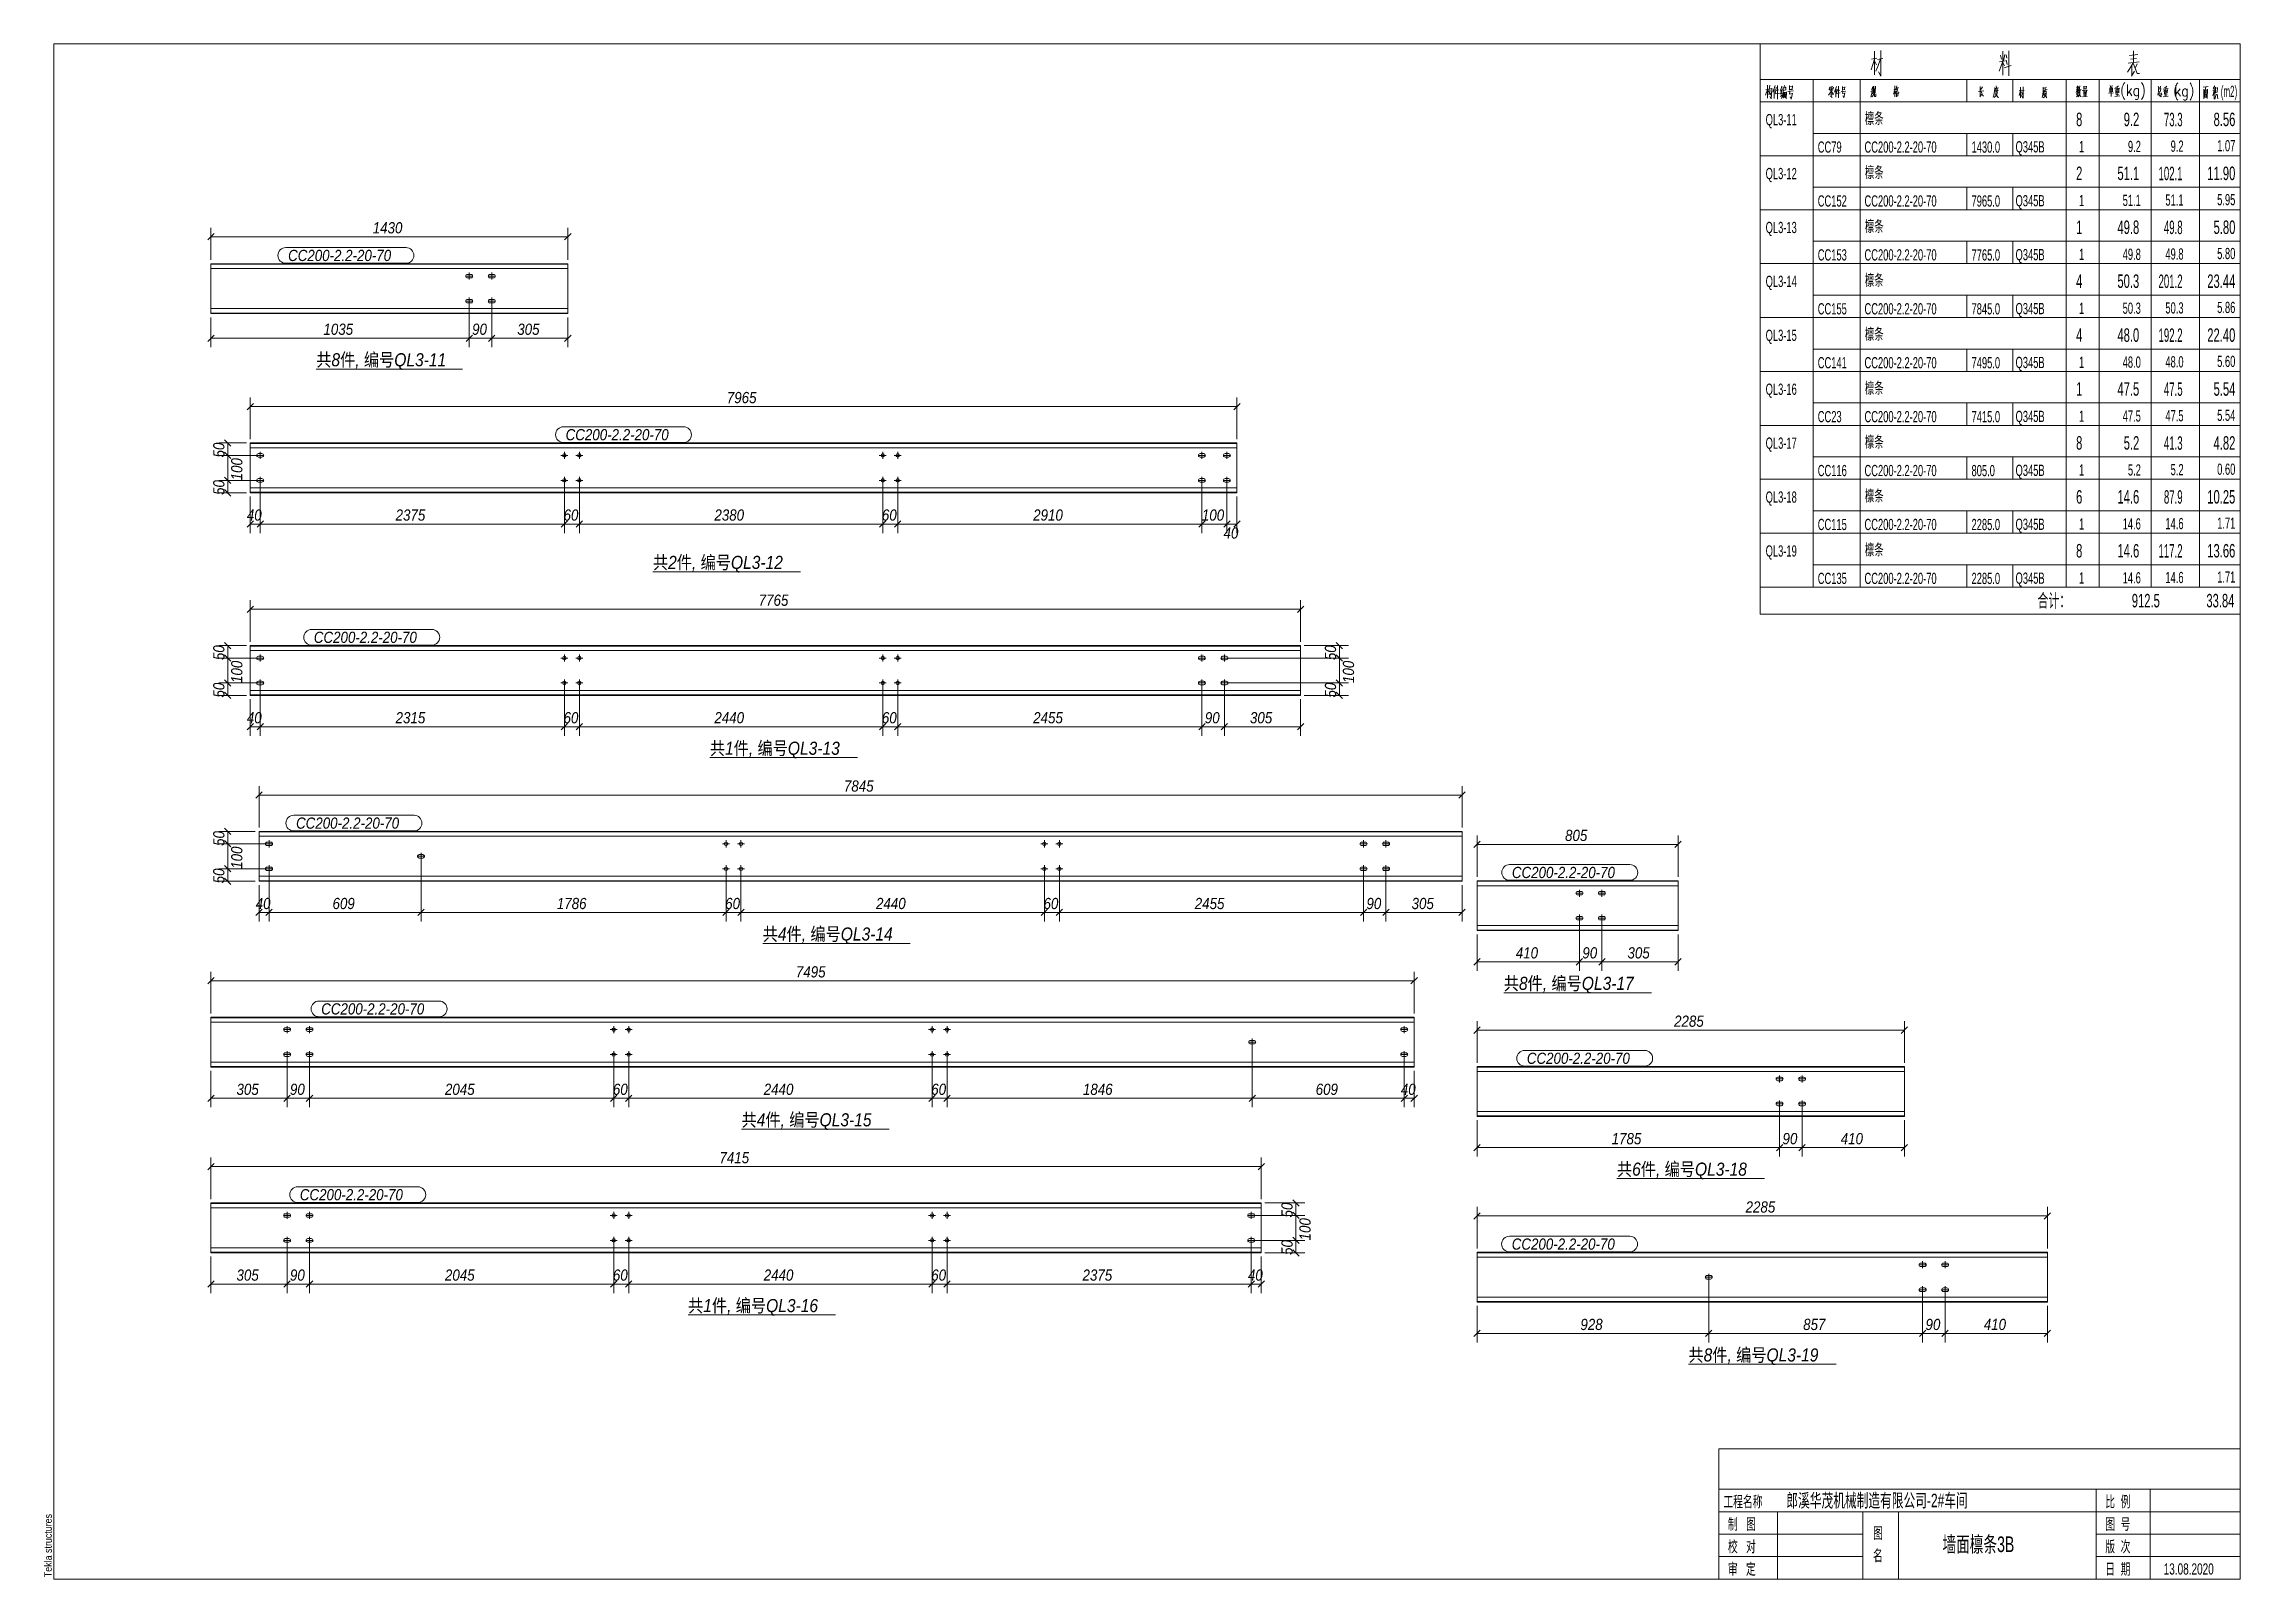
# Model space of a CAD drawing. Extents: x 857 to 4439, y -1249 to 4637.
# Drawn here: x 1456 to 2043, y 2701 to 3111 of the extents above; entities that cross this region are included whole.
import ezdxf

# ---------------------------------------------------------------- set-up
doc = ezdxf.new("R2010")
doc.units = 0
doc.header["$LTSCALE"] = 1000
doc.header["$MEASUREMENT"] = 0
doc.linetypes.add('XKITLINE00', pattern=[0])
doc.linetypes.add('XKITLINE02', pattern=[4, 2, -2])
for name, color, linetype, lineweight in [('Bolt', 7, 'Continuous', 0), ('DrawingSheet', 5, 'Continuous', 0), ('OtherObjectType', 1, 'Continuous', 0), ('Part', 2, 'Continuous', 0), ('PartMark', 3, 'Continuous', 0), ('Z-DIMENSIONS', 1, 'Continuous', 0)]:
    doc.layers.add(name, color=color, linetype=linetype, lineweight=lineweight)
doc.styles.add('Arial', font='arial.ttf')
doc.styles.add('Arial Italic', font='ariali.ttf')
doc.styles.add('宋体', font='arial.ttf')

# ---------------------------------------------------------------- blocks, each defined once
blk = doc.blocks.new('墙面檩条3B')
at = {"layer": 'Bolt', "color": 3, "linetype": 'XKITLINE00', "lineweight": 0}
for p, q in [((115.1, 353.16), (115.07, 352.98)), ((115.07, 352.98), (115.07, 352.98)), ((115.07, 352.98), (115.1, 352.8)), ((116.93, 352.98), (115.07, 352.98)), ((115.2, 353.31), (115.1, 353.16)), ((115.1, 352.8), (115.2, 352.65)), ((115.35, 353.41), (115.2, 353.31)), ((115.2, 352.65), (115.35, 352.55)), ((115.53, 353.45), (115.35, 353.41)), ((115.35, 352.55), (115.53, 352.51)), ((116.47, 353.45), (115.53, 353.45)), ((115.53, 352.51), (116.47, 352.51)), ((116, 353.91), (116, 352.05)), ((116.65, 353.41), (116.47, 353.45)), ((116.47, 352.51), (116.65, 352.55)), ((116.8, 353.31), (116.65, 353.41)), ((116.65, 352.55), (116.8, 352.65)), ((116.9, 353.16), (116.8, 353.31)), ((116.8, 352.65), (116.9, 352.8)), ((116.93, 352.98), (116.9, 353.16)), ((116.9, 352.8), (116.93, 352.98)), ((116.93, 352.98), (116.93, 352.98)), ((121.1, 353.16), (121.07, 352.98)), ((121.07, 352.98), (121.07, 352.98)), ((121.07, 352.98), (121.1, 352.8)), ((122.93, 352.98), (121.07, 352.98)), ((121.2, 353.31), (121.1, 353.16)), ((121.1, 352.8), (121.2, 352.65)), ((121.35, 353.41), (121.2, 353.31)), ((121.2, 352.65), (121.35, 352.55)), ((121.53, 353.45), (121.35, 353.41)), ((121.35, 352.55), (121.53, 352.51)), ((122.47, 353.45), (121.53, 353.45)), ((121.53, 352.51), (122.47, 352.51)), ((122, 353.91), (122, 352.05)), ((122.65, 353.41), (122.47, 353.45)), ((122.47, 352.51), (122.65, 352.55)), ((122.8, 353.31), (122.65, 353.41)), ((122.65, 352.55), (122.8, 352.65)), ((122.9, 353.16), (122.8, 353.31)), ((122.8, 352.65), (122.9, 352.8)), ((122.93, 352.98), (122.9, 353.16)), ((122.9, 352.8), (122.93, 352.98)), ((122.93, 352.98), (122.93, 352.98)), ((115.1, 346.49), (115.07, 346.31)), ((115.07, 346.31), (115.07, 346.31)), ((115.07, 346.31), (115.1, 346.14)), ((116.93, 346.31), (115.07, 346.31)), ((115.2, 346.64), (115.1, 346.49)), ((115.1, 346.14), (115.2, 345.98)), ((115.35, 346.75), (115.2, 346.64)), ((115.53, 346.78), (115.35, 346.75)), ((116.47, 346.78), (115.53, 346.78)), ((116, 347.25), (116, 345.38)), ((116.65, 346.75), (116.47, 346.78)), ((116.8, 346.64), (116.65, 346.75)), ((116.9, 346.49), (116.8, 346.64)), ((116.8, 345.98), (116.9, 346.14)), ((116.93, 346.31), (116.9, 346.49)), ((116.9, 346.14), (116.93, 346.31)), ((116.93, 346.31), (116.93, 346.31)), ((121.1, 346.49), (121.07, 346.31)), ((121.07, 346.31), (121.07, 346.31)), ((121.07, 346.31), (121.1, 346.14)), ((122.93, 346.31), (121.07, 346.31)), ((121.2, 346.64), (121.1, 346.49)), ((121.1, 346.14), (121.2, 345.98)), ((121.35, 346.75), (121.2, 346.64)), ((121.53, 346.78), (121.35, 346.75)), ((122.47, 346.78), (121.53, 346.78)), ((122, 347.25), (122, 345.38)), ((122.65, 346.75), (122.47, 346.78)), ((122.8, 346.64), (122.65, 346.75)), ((122.9, 346.49), (122.8, 346.64)), ((122.8, 345.98), (122.9, 346.14)), ((122.93, 346.31), (122.9, 346.49)), ((122.9, 346.14), (122.93, 346.31)), ((122.93, 346.31), (122.93, 346.31)), ((115.2, 345.98), (115.35, 345.88)), ((115.35, 345.88), (115.53, 345.85)), ((115.53, 345.85), (116.47, 345.85)), ((116.47, 345.85), (116.65, 345.88)), ((116.65, 345.88), (116.8, 345.98)), ((121.2, 345.98), (121.35, 345.88)), ((121.35, 345.88), (121.53, 345.85)), ((121.53, 345.85), (122.47, 345.85)), ((122.47, 345.85), (122.65, 345.88)), ((122.65, 345.88), (122.8, 345.98)), ((59.26, 305.29), (59.22, 305.11)), ((59.22, 305.11), (59.22, 305.11)), ((59.22, 305.11), (59.26, 304.93)), ((59.22, 305.11), (61.09, 305.11)), ((59.36, 305.44), (59.26, 305.29)), ((59.51, 305.54), (59.36, 305.44)), ((59.69, 305.58), (59.51, 305.54)), ((60.62, 305.58), (59.69, 305.58)), ((60.15, 304.18), (60.15, 306.04)), ((60.8, 305.54), (60.62, 305.58)), ((60.95, 305.44), (60.8, 305.54)), ((61.05, 305.29), (60.95, 305.44)), ((61.09, 305.11), (61.05, 305.29)), ((61.05, 304.93), (61.09, 305.11)), ((61.09, 305.11), (61.09, 305.11)), ((142.35, 305.11), (140.48, 305.11)), ((141.41, 304.18), (141.41, 306.04)), ((146.35, 305.11), (144.48, 305.11)), ((145.41, 304.18), (145.41, 306.04)), ((227.38, 305.11), (225.51, 305.11)), ((226.45, 304.18), (226.45, 306.04)), ((231.38, 305.11), (229.51, 305.11)), ((230.45, 304.18), (230.45, 306.04)), ((310.81, 305.29), (310.77, 305.11)), ((310.77, 305.11), (310.77, 305.11)), ((310.77, 305.11), (310.81, 304.93)), ((310.77, 305.11), (312.64, 305.11)), ((310.91, 305.44), (310.81, 305.29)), ((311.06, 305.54), (310.91, 305.44)), ((311.24, 305.58), (311.06, 305.54)), ((312.17, 305.58), (311.24, 305.58)), ((311.71, 304.18), (311.71, 306.04)), ((312.35, 305.54), (312.17, 305.58)), ((312.5, 305.44), (312.35, 305.54)), ((312.6, 305.29), (312.5, 305.44)), ((312.64, 305.11), (312.6, 305.29)), ((312.6, 304.93), (312.64, 305.11)), ((312.64, 305.11), (312.64, 305.11)), ((317.47, 305.29), (317.44, 305.11)), ((317.44, 305.11), (317.44, 305.11)), ((317.44, 305.11), (317.47, 304.93)), ((317.44, 305.11), (319.31, 305.11)), ((317.58, 305.44), (317.47, 305.29)), ((317.73, 305.54), (317.58, 305.44)), ((317.91, 305.58), (317.73, 305.54)), ((318.84, 305.58), (317.91, 305.58)), ((318.37, 304.18), (318.37, 306.04)), ((319.02, 305.54), (318.84, 305.58)), ((319.17, 305.44), (319.02, 305.54)), ((319.27, 305.29), (319.17, 305.44)), ((319.31, 305.11), (319.27, 305.29)), ((319.27, 304.93), (319.31, 305.11)), ((319.31, 305.11), (319.31, 305.11)), ((59.26, 304.93), (59.36, 304.78)), ((59.36, 304.78), (59.51, 304.68)), ((59.51, 304.68), (59.69, 304.64)), ((59.69, 304.64), (60.62, 304.64)), ((60.15, 297.51), (60.15, 299.38)), ((60.62, 304.64), (60.8, 304.68)), ((60.8, 304.68), (60.95, 304.78)), ((60.95, 304.78), (61.05, 304.93)), ((141.41, 297.51), (141.41, 299.38)), ((145.41, 297.51), (145.41, 299.38)), ((226.45, 297.51), (226.45, 299.38)), ((230.45, 297.51), (230.45, 299.38)), ((310.81, 304.93), (310.91, 304.78)), ((310.91, 304.78), (311.06, 304.68)), ((311.06, 304.68), (311.24, 304.64)), ((311.24, 304.64), (312.17, 304.64)), ((311.71, 297.51), (311.71, 299.38)), ((312.17, 304.64), (312.35, 304.68)), ((312.35, 304.68), (312.5, 304.78)), ((312.5, 304.78), (312.6, 304.93)), ((317.47, 304.93), (317.58, 304.78)), ((317.58, 304.78), (317.73, 304.68)), ((317.73, 304.68), (317.91, 304.64)), ((317.91, 304.64), (318.84, 304.64)), ((318.37, 297.51), (318.37, 299.38)), ((318.84, 304.64), (319.02, 304.68)), ((319.02, 304.68), (319.17, 304.78)), ((319.17, 304.78), (319.27, 304.93)), ((59.26, 298.62), (59.22, 298.44)), ((59.22, 298.44), (59.22, 298.44)), ((59.22, 298.44), (59.26, 298.26)), ((59.22, 298.44), (61.09, 298.44)), ((59.36, 298.77), (59.26, 298.62)), ((59.26, 298.26), (59.36, 298.11)), ((59.51, 298.87), (59.36, 298.77)), ((59.36, 298.11), (59.51, 298.01)), ((59.69, 298.91), (59.51, 298.87)), ((59.51, 298.01), (59.69, 297.98)), ((60.62, 298.91), (59.69, 298.91)), ((59.69, 297.98), (60.62, 297.98)), ((60.8, 298.87), (60.62, 298.91)), ((60.62, 297.98), (60.8, 298.01)), ((60.95, 298.77), (60.8, 298.87)), ((60.8, 298.01), (60.95, 298.11)), ((61.05, 298.62), (60.95, 298.77)), ((60.95, 298.11), (61.05, 298.26)), ((61.09, 298.44), (61.05, 298.62)), ((61.05, 298.26), (61.09, 298.44)), ((61.09, 298.44), (61.09, 298.44)), ((142.35, 298.44), (140.48, 298.44)), ((146.35, 298.44), (144.48, 298.44)), ((227.38, 298.44), (225.51, 298.44)), ((231.38, 298.44), (229.51, 298.44)), ((310.81, 298.62), (310.77, 298.44)), ((310.77, 298.44), (310.77, 298.44)), ((310.77, 298.44), (310.81, 298.26)), ((310.77, 298.44), (312.64, 298.44)), ((310.91, 298.77), (310.81, 298.62)), ((310.81, 298.26), (310.91, 298.11)), ((311.06, 298.87), (310.91, 298.77)), ((310.91, 298.11), (311.06, 298.01)), ((311.24, 298.91), (311.06, 298.87)), ((311.06, 298.01), (311.24, 297.98)), ((312.17, 298.91), (311.24, 298.91)), ((311.24, 297.98), (312.17, 297.98)), ((312.35, 298.87), (312.17, 298.91)), ((312.17, 297.98), (312.35, 298.01)), ((312.5, 298.77), (312.35, 298.87)), ((312.35, 298.01), (312.5, 298.11)), ((312.6, 298.62), (312.5, 298.77)), ((312.5, 298.11), (312.6, 298.26)), ((312.64, 298.44), (312.6, 298.62)), ((312.6, 298.26), (312.64, 298.44)), ((312.64, 298.44), (312.64, 298.44)), ((317.47, 298.62), (317.44, 298.44)), ((317.44, 298.44), (317.44, 298.44)), ((317.44, 298.44), (317.47, 298.26)), ((317.44, 298.44), (319.31, 298.44)), ((317.58, 298.77), (317.47, 298.62)), ((317.47, 298.26), (317.58, 298.11)), ((317.73, 298.87), (317.58, 298.77)), ((317.58, 298.11), (317.73, 298.01)), ((317.91, 298.91), (317.73, 298.87)), ((317.73, 298.01), (317.91, 297.98)), ((318.84, 298.91), (317.91, 298.91)), ((317.91, 297.98), (318.84, 297.98)), ((319.02, 298.87), (318.84, 298.91)), ((318.84, 297.98), (319.02, 298.01)), ((319.17, 298.77), (319.02, 298.87)), ((319.02, 298.01), (319.17, 298.11)), ((319.27, 298.62), (319.17, 298.77)), ((319.17, 298.11), (319.27, 298.26)), ((319.31, 298.44), (319.27, 298.62)), ((319.27, 298.26), (319.31, 298.44)), ((319.31, 298.44), (319.31, 298.44)), ((59.26, 251.17), (59.22, 250.99)), ((59.22, 250.99), (59.22, 250.99)), ((59.22, 250.99), (59.26, 250.81)), ((59.22, 250.99), (61.09, 250.99)), ((59.36, 251.32), (59.26, 251.17)), ((59.26, 250.81), (59.36, 250.66)), ((59.51, 251.42), (59.36, 251.32)), ((59.36, 250.66), (59.51, 250.56)), ((59.69, 251.45), (59.51, 251.42)), ((59.51, 250.56), (59.69, 250.52)), ((60.62, 251.45), (59.69, 251.45)), ((59.69, 250.52), (60.62, 250.52)), ((60.15, 250.05), (60.15, 251.92)), ((60.8, 251.42), (60.62, 251.45)), ((60.62, 250.52), (60.8, 250.56)), ((60.95, 251.32), (60.8, 251.42)), ((60.8, 250.56), (60.95, 250.66)), ((61.05, 251.17), (60.95, 251.32)), ((60.95, 250.66), (61.05, 250.81)), ((61.09, 250.99), (61.05, 251.17)), ((61.05, 250.81), (61.09, 250.99)), ((61.09, 250.99), (61.09, 250.99)), ((142.35, 250.99), (140.48, 250.99)), ((141.41, 250.05), (141.41, 251.92)), ((146.35, 250.99), (144.48, 250.99)), ((145.41, 250.05), (145.41, 251.92)), ((227.38, 250.99), (225.51, 250.99)), ((226.45, 250.05), (226.45, 251.92)), ((231.38, 250.99), (229.51, 250.99)), ((230.45, 250.05), (230.45, 251.92)), ((310.81, 251.17), (310.77, 250.99)), ((310.77, 250.99), (310.77, 250.99)), ((310.77, 250.99), (310.81, 250.81)), ((312.64, 250.99), (310.77, 250.99)), ((310.91, 251.32), (310.81, 251.17)), ((310.81, 250.81), (310.91, 250.66)), ((311.06, 251.42), (310.91, 251.32)), ((310.91, 250.66), (311.06, 250.56)), ((311.24, 251.45), (311.06, 251.42)), ((311.06, 250.56), (311.24, 250.52)), ((312.17, 251.45), (311.24, 251.45)), ((311.24, 250.52), (312.17, 250.52)), ((311.71, 251.92), (311.71, 250.05)), ((312.35, 251.42), (312.17, 251.45)), ((312.17, 250.52), (312.35, 250.56)), ((312.5, 251.32), (312.35, 251.42)), ((312.35, 250.56), (312.5, 250.66)), ((312.6, 251.17), (312.5, 251.32)), ((312.5, 250.66), (312.6, 250.81)), ((312.64, 250.99), (312.6, 251.17)), ((312.6, 250.81), (312.64, 250.99)), ((312.64, 250.99), (312.64, 250.99)), ((316.81, 251.17), (316.77, 250.99)), ((316.77, 250.99), (316.77, 250.99)), ((316.77, 250.99), (316.81, 250.81)), ((318.64, 250.99), (316.77, 250.99)), ((316.91, 251.32), (316.81, 251.17)), ((316.81, 250.81), (316.91, 250.66)), ((317.06, 251.42), (316.91, 251.32)), ((316.91, 250.66), (317.06, 250.56)), ((317.24, 251.45), (317.06, 251.42)), ((317.06, 250.56), (317.24, 250.52)), ((318.17, 251.45), (317.24, 251.45)), ((317.24, 250.52), (318.17, 250.52)), ((317.71, 251.92), (317.71, 250.05)), ((318.35, 251.42), (318.17, 251.45)), ((318.17, 250.52), (318.35, 250.56)), ((318.5, 251.32), (318.35, 251.42)), ((318.35, 250.56), (318.5, 250.66)), ((318.6, 251.17), (318.5, 251.32)), ((318.5, 250.66), (318.6, 250.81)), ((318.64, 250.99), (318.6, 251.17)), ((318.6, 250.81), (318.64, 250.99)), ((318.64, 250.99), (318.64, 250.99)), ((59.26, 244.5), (59.22, 244.32)), ((59.22, 244.32), (59.22, 244.32)), ((59.22, 244.32), (59.26, 244.14)), ((59.22, 244.32), (61.09, 244.32)), ((59.36, 244.65), (59.26, 244.5)), ((59.26, 244.14), (59.36, 243.99)), ((59.51, 244.75), (59.36, 244.65)), ((59.36, 243.99), (59.51, 243.89)), ((59.69, 244.79), (59.51, 244.75)), ((59.51, 243.89), (59.69, 243.85)), ((60.62, 244.79), (59.69, 244.79)), ((59.69, 243.85), (60.62, 243.85)), ((60.15, 243.39), (60.15, 245.25)), ((60.8, 244.75), (60.62, 244.79)), ((60.62, 243.85), (60.8, 243.89)), ((60.95, 244.65), (60.8, 244.75)), ((60.8, 243.89), (60.95, 243.99)), ((61.05, 244.5), (60.95, 244.65)), ((60.95, 243.99), (61.05, 244.14)), ((61.09, 244.32), (61.05, 244.5)), ((61.05, 244.14), (61.09, 244.32)), ((61.09, 244.32), (61.09, 244.32)), ((142.35, 244.32), (140.48, 244.32)), ((141.41, 243.39), (141.41, 245.25)), ((146.35, 244.32), (144.48, 244.32)), ((145.41, 243.39), (145.41, 245.25)), ((227.38, 244.32), (225.51, 244.32)), ((226.45, 243.39), (226.45, 245.25)), ((231.38, 244.32), (229.51, 244.32)), ((230.45, 243.39), (230.45, 245.25)), ((310.81, 244.5), (310.77, 244.32)), ((310.77, 244.32), (310.77, 244.32)), ((310.77, 244.32), (310.81, 244.14)), ((312.64, 244.32), (310.77, 244.32)), ((310.91, 244.65), (310.81, 244.5)), ((310.81, 244.14), (310.91, 243.99)), ((311.06, 244.75), (310.91, 244.65)), ((310.91, 243.99), (311.06, 243.89)), ((311.24, 244.79), (311.06, 244.75)), ((311.06, 243.89), (311.24, 243.85)), ((312.17, 244.79), (311.24, 244.79)), ((311.24, 243.85), (312.17, 243.85)), ((311.71, 245.25), (311.71, 243.39)), ((312.35, 244.75), (312.17, 244.79)), ((312.17, 243.85), (312.35, 243.89)), ((312.5, 244.65), (312.35, 244.75)), ((312.35, 243.89), (312.5, 243.99)), ((312.6, 244.5), (312.5, 244.65)), ((312.5, 243.99), (312.6, 244.14)), ((312.64, 244.32), (312.6, 244.5)), ((312.6, 244.14), (312.64, 244.32)), ((312.64, 244.32), (312.64, 244.32)), ((316.81, 244.5), (316.77, 244.32)), ((316.77, 244.32), (316.77, 244.32)), ((316.77, 244.32), (316.81, 244.14)), ((318.64, 244.32), (316.77, 244.32)), ((316.91, 244.65), (316.81, 244.5)), ((316.81, 244.14), (316.91, 243.99)), ((317.06, 244.75), (316.91, 244.65)), ((316.91, 243.99), (317.06, 243.89)), ((317.24, 244.79), (317.06, 244.75)), ((317.06, 243.89), (317.24, 243.85)), ((318.17, 244.79), (317.24, 244.79)), ((317.24, 243.85), (318.17, 243.85)), ((317.71, 245.25), (317.71, 243.39)), ((318.35, 244.75), (318.17, 244.79)), ((318.17, 243.85), (318.35, 243.89)), ((318.5, 244.65), (318.35, 244.75)), ((318.35, 243.89), (318.5, 243.99)), ((318.6, 244.5), (318.5, 244.65)), ((318.5, 243.99), (318.6, 244.14)), ((318.64, 244.32), (318.6, 244.5)), ((318.6, 244.14), (318.64, 244.32)), ((318.64, 244.32), (318.64, 244.32)), ((61.62, 201.55), (61.58, 201.37)), ((61.58, 201.37), (61.58, 201.37)), ((61.58, 201.37), (61.62, 201.19)), ((63.45, 201.37), (61.58, 201.37)), ((61.72, 201.7), (61.62, 201.55)), ((61.62, 201.19), (61.72, 201.04)), ((61.87, 201.8), (61.72, 201.7)), ((61.72, 201.04), (61.87, 200.94)), ((62.05, 201.83), (61.87, 201.8)), ((61.87, 200.94), (62.05, 200.9)), ((62.98, 201.83), (62.05, 201.83)), ((62.05, 200.9), (62.98, 200.9)), ((62.52, 202.3), (62.52, 200.43)), ((63.16, 201.8), (62.98, 201.83)), ((62.98, 200.9), (63.16, 200.94)), ((63.31, 201.7), (63.16, 201.8)), ((63.16, 200.94), (63.31, 201.04)), ((63.42, 201.55), (63.31, 201.7)), ((63.31, 201.04), (63.42, 201.19)), ((63.45, 201.37), (63.42, 201.55)), ((63.42, 201.19), (63.45, 201.37)), ((63.45, 201.37), (63.45, 201.37)), ((185.52, 201.37), (183.65, 201.37)), ((184.58, 200.43), (184.58, 202.3)), ((189.52, 201.37), (187.65, 201.37)), ((188.58, 200.43), (188.58, 202.3)), ((270.55, 201.37), (268.68, 201.37)), ((269.62, 200.43), (269.62, 202.3)), ((274.55, 201.37), (272.68, 201.37)), ((273.62, 200.43), (273.62, 202.3)), ((353.98, 201.55), (353.94, 201.37)), ((353.94, 201.37), (353.94, 201.37)), ((353.94, 201.37), (353.98, 201.19)), ((355.81, 201.37), (353.94, 201.37)), ((354.08, 201.7), (353.98, 201.55)), ((353.98, 201.19), (354.08, 201.04)), ((354.23, 201.8), (354.08, 201.7)), ((354.08, 201.04), (354.23, 200.94)), ((354.41, 201.83), (354.23, 201.8)), ((354.23, 200.94), (354.41, 200.9)), ((355.34, 201.83), (354.41, 201.83)), ((354.41, 200.9), (355.34, 200.9)), ((354.87, 202.3), (354.87, 200.43)), ((355.52, 201.8), (355.34, 201.83)), ((355.34, 200.9), (355.52, 200.94)), ((355.67, 201.7), (355.52, 201.8)), ((355.52, 200.94), (355.67, 201.04)), ((355.77, 201.55), (355.67, 201.7)), ((355.67, 201.04), (355.77, 201.19)), ((355.81, 201.37), (355.77, 201.55)), ((355.77, 201.19), (355.81, 201.37)), ((355.81, 201.37), (355.81, 201.37)), ((359.98, 201.55), (359.94, 201.37)), ((359.94, 201.37), (359.94, 201.37)), ((359.94, 201.37), (359.98, 201.19)), ((361.81, 201.37), (359.94, 201.37)), ((360.08, 201.7), (359.98, 201.55)), ((359.98, 201.19), (360.08, 201.04)), ((360.23, 201.8), (360.08, 201.7)), ((360.08, 201.04), (360.23, 200.94)), ((360.41, 201.83), (360.23, 201.8)), ((360.23, 200.94), (360.41, 200.9)), ((361.34, 201.83), (360.41, 201.83)), ((360.41, 200.9), (361.34, 200.9)), ((360.87, 202.3), (360.87, 200.43)), ((361.52, 201.8), (361.34, 201.83)), ((361.34, 200.9), (361.52, 200.94)), ((361.67, 201.7), (361.52, 201.8)), ((361.52, 200.94), (361.67, 201.04)), ((361.77, 201.55), (361.67, 201.7)), ((361.67, 201.04), (361.77, 201.19)), ((361.81, 201.37), (361.77, 201.55)), ((361.77, 201.19), (361.81, 201.37)), ((361.81, 201.37), (361.81, 201.37)), ((61.62, 194.88), (61.58, 194.7)), ((61.58, 194.7), (61.58, 194.7)), ((61.58, 194.7), (61.62, 194.52)), ((63.45, 194.7), (61.58, 194.7)), ((61.72, 195.03), (61.62, 194.88)), ((61.62, 194.52), (61.72, 194.37)), ((61.87, 195.13), (61.72, 195.03)), ((61.72, 194.37), (61.87, 194.27)), ((62.05, 195.17), (61.87, 195.13)), ((61.87, 194.27), (62.05, 194.23)), ((62.98, 195.17), (62.05, 195.17)), ((62.05, 194.23), (62.98, 194.23)), ((62.52, 195.63), (62.52, 193.77)), ((63.16, 195.13), (62.98, 195.17)), ((62.98, 194.23), (63.16, 194.27)), ((63.31, 195.03), (63.16, 195.13)), ((63.16, 194.27), (63.31, 194.37)), ((63.42, 194.88), (63.31, 195.03)), ((63.31, 194.37), (63.42, 194.52)), ((63.45, 194.7), (63.42, 194.88)), ((63.42, 194.52), (63.45, 194.7)), ((63.45, 194.7), (63.45, 194.7)), ((102.22, 198.21), (102.18, 198.03)), ((102.18, 198.03), (102.18, 198.03)), ((102.18, 198.03), (102.22, 197.85)), ((104.05, 198.03), (102.18, 198.03)), ((102.32, 198.36), (102.22, 198.21)), ((102.22, 197.85), (102.32, 197.7)), ((102.47, 198.46), (102.32, 198.36)), ((102.32, 197.7), (102.47, 197.6)), ((102.65, 198.5), (102.47, 198.46)), ((102.47, 197.6), (102.65, 197.57)), ((103.58, 198.5), (102.65, 198.5)), ((102.65, 197.57), (103.58, 197.57)), ((103.12, 198.97), (103.12, 197.1)), ((103.76, 198.46), (103.58, 198.5)), ((103.58, 197.57), (103.76, 197.6)), ((103.91, 198.36), (103.76, 198.46)), ((103.76, 197.6), (103.91, 197.7)), ((104.02, 198.21), (103.91, 198.36)), ((103.91, 197.7), (104.02, 197.85)), ((104.05, 198.03), (104.02, 198.21)), ((104.02, 197.85), (104.05, 198.03)), ((104.05, 198.03), (104.05, 198.03)), ((185.52, 194.7), (183.65, 194.7)), ((184.58, 193.77), (184.58, 195.63)), ((189.52, 194.7), (187.65, 194.7)), ((188.58, 193.77), (188.58, 195.63)), ((270.55, 194.7), (268.68, 194.7)), ((269.62, 193.77), (269.62, 195.63)), ((274.55, 194.7), (272.68, 194.7)), ((273.62, 193.77), (273.62, 195.63)), ((353.98, 194.88), (353.94, 194.7)), ((353.94, 194.7), (353.94, 194.7)), ((353.94, 194.7), (353.98, 194.52)), ((355.81, 194.7), (353.94, 194.7)), ((354.08, 195.03), (353.98, 194.88)), ((353.98, 194.52), (354.08, 194.37)), ((354.23, 195.13), (354.08, 195.03)), ((354.08, 194.37), (354.23, 194.27)), ((354.41, 195.17), (354.23, 195.13)), ((354.23, 194.27), (354.41, 194.23)), ((355.34, 195.17), (354.41, 195.17)), ((354.41, 194.23), (355.34, 194.23)), ((354.87, 195.63), (354.87, 193.77)), ((355.52, 195.13), (355.34, 195.17)), ((355.34, 194.23), (355.52, 194.27)), ((355.67, 195.03), (355.52, 195.13)), ((355.52, 194.27), (355.67, 194.37)), ((355.77, 194.88), (355.67, 195.03)), ((355.67, 194.37), (355.77, 194.52)), ((355.81, 194.7), (355.77, 194.88)), ((355.77, 194.52), (355.81, 194.7)), ((355.81, 194.7), (355.81, 194.7)), ((359.98, 194.88), (359.94, 194.7)), ((359.94, 194.7), (359.94, 194.7)), ((359.94, 194.7), (359.98, 194.52)), ((361.81, 194.7), (359.94, 194.7)), ((360.08, 195.03), (359.98, 194.88)), ((359.98, 194.52), (360.08, 194.37)), ((360.23, 195.13), (360.08, 195.03)), ((360.08, 194.37), (360.23, 194.27)), ((360.41, 195.17), (360.23, 195.13)), ((360.23, 194.27), (360.41, 194.23)), ((361.34, 195.17), (360.41, 195.17)), ((360.41, 194.23), (361.34, 194.23)), ((360.87, 195.63), (360.87, 193.77)), ((361.52, 195.13), (361.34, 195.17)), ((361.34, 194.23), (361.52, 194.27)), ((361.67, 195.03), (361.52, 195.13)), ((361.52, 194.27), (361.67, 194.37)), ((361.77, 194.88), (361.67, 195.03)), ((361.67, 194.37), (361.77, 194.52)), ((361.81, 194.7), (361.77, 194.88)), ((361.77, 194.52), (361.81, 194.7)), ((361.81, 194.7), (361.81, 194.7)), ((411.64, 188.36), (411.61, 188.18)), ((411.61, 188.18), (411.61, 188.18)), ((411.61, 188.18), (411.64, 188)), ((413.47, 188.18), (411.61, 188.18)), ((411.74, 188.51), (411.64, 188.36)), ((411.64, 188), (411.74, 187.85)), ((411.9, 188.61), (411.74, 188.51)), ((411.74, 187.85), (411.9, 187.75)), ((412.07, 188.65), (411.9, 188.61)), ((411.9, 187.75), (412.07, 187.72)), ((413.01, 188.65), (412.07, 188.65)), ((412.07, 187.72), (413.01, 187.72)), ((412.54, 189.12), (412.54, 187.25)), ((413.19, 188.61), (413.01, 188.65)), ((413.01, 187.72), (413.19, 187.75)), ((413.34, 188.51), (413.19, 188.61)), ((413.19, 187.75), (413.34, 187.85)), ((413.44, 188.36), (413.34, 188.51)), ((413.34, 187.85), (413.44, 188)), ((413.47, 188.18), (413.44, 188.36)), ((413.44, 188), (413.47, 188.18)), ((413.47, 188.18), (413.47, 188.18)), ((417.64, 188.36), (417.61, 188.18)), ((417.61, 188.18), (417.61, 188.18)), ((417.61, 188.18), (417.64, 188)), ((419.47, 188.18), (417.61, 188.18)), ((417.74, 188.51), (417.64, 188.36)), ((417.64, 188), (417.74, 187.85)), ((417.9, 188.61), (417.74, 188.51)), ((417.74, 187.85), (417.9, 187.75)), ((418.07, 188.65), (417.9, 188.61)), ((417.9, 187.75), (418.07, 187.72)), ((419.01, 188.65), (418.07, 188.65)), ((418.07, 187.72), (419.01, 187.72)), ((418.54, 189.12), (418.54, 187.25)), ((419.19, 188.61), (419.01, 188.65)), ((419.01, 187.72), (419.19, 187.75)), ((419.34, 188.51), (419.19, 188.61)), ((419.19, 187.75), (419.34, 187.85)), ((419.44, 188.36), (419.34, 188.51)), ((419.34, 187.85), (419.44, 188)), ((419.47, 188.18), (419.44, 188.36)), ((419.44, 188), (419.47, 188.18)), ((419.47, 188.18), (419.47, 188.18)), ((411.9, 181.95), (411.74, 181.85)), ((412.07, 181.98), (411.9, 181.95)), ((413.01, 181.98), (412.07, 181.98)), ((412.54, 182.45), (412.54, 180.58)), ((413.19, 181.95), (413.01, 181.98)), ((413.34, 181.85), (413.19, 181.95)), ((417.9, 181.95), (417.74, 181.85)), ((418.07, 181.98), (417.9, 181.95)), ((419.01, 181.98), (418.07, 181.98)), ((418.54, 182.45), (418.54, 180.58)), ((419.19, 181.95), (419.01, 181.98)), ((419.34, 181.85), (419.19, 181.95)), ((411.64, 181.69), (411.61, 181.52)), ((411.61, 181.52), (411.61, 181.52)), ((411.61, 181.52), (411.64, 181.34)), ((413.47, 181.52), (411.61, 181.52)), ((411.74, 181.85), (411.64, 181.69)), ((411.64, 181.34), (411.74, 181.19)), ((411.74, 181.19), (411.9, 181.08)), ((411.9, 181.08), (412.07, 181.05)), ((412.07, 181.05), (413.01, 181.05)), ((413.01, 181.05), (413.19, 181.08)), ((413.19, 181.08), (413.34, 181.19)), ((413.44, 181.69), (413.34, 181.85)), ((413.34, 181.19), (413.44, 181.34)), ((413.47, 181.52), (413.44, 181.69)), ((413.44, 181.34), (413.47, 181.52)), ((413.47, 181.52), (413.47, 181.52)), ((417.64, 181.69), (417.61, 181.52)), ((417.61, 181.52), (417.61, 181.52)), ((417.61, 181.52), (417.64, 181.34)), ((419.47, 181.52), (417.61, 181.52)), ((417.74, 181.85), (417.64, 181.69)), ((417.64, 181.34), (417.74, 181.19)), ((417.74, 181.19), (417.9, 181.08)), ((417.9, 181.08), (418.07, 181.05)), ((418.07, 181.05), (419.01, 181.05)), ((419.01, 181.05), (419.19, 181.08)), ((419.19, 181.08), (419.34, 181.19)), ((419.44, 181.69), (419.34, 181.85)), ((419.34, 181.19), (419.44, 181.34)), ((419.47, 181.52), (419.44, 181.69)), ((419.44, 181.34), (419.47, 181.52)), ((419.47, 181.52), (419.47, 181.52)), ((67.33, 152.68), (67.33, 150.81)), ((73.33, 152.68), (73.33, 150.81)), ((154.59, 150.81), (154.59, 152.68)), ((158.59, 150.81), (158.59, 152.68)), ((239.63, 150.81), (239.63, 152.68)), ((243.63, 150.81), (243.63, 152.68)), ((365.73, 152.68), (365.73, 150.81)), ((66.44, 151.92), (66.4, 151.75)), ((66.4, 151.75), (66.4, 151.75)), ((66.4, 151.75), (66.44, 151.57)), ((68.27, 151.75), (66.4, 151.75)), ((66.54, 152.08), (66.44, 151.92)), ((66.44, 151.57), (66.54, 151.42)), ((66.69, 152.18), (66.54, 152.08)), ((66.54, 151.42), (66.69, 151.31)), ((66.87, 152.21), (66.69, 152.18)), ((66.69, 151.31), (66.87, 151.28)), ((67.8, 152.21), (66.87, 152.21)), ((66.87, 151.28), (67.8, 151.28)), ((67.98, 152.18), (67.8, 152.21)), ((67.8, 151.28), (67.98, 151.31)), ((68.13, 152.08), (67.98, 152.18)), ((67.98, 151.31), (68.13, 151.42)), ((68.23, 151.92), (68.13, 152.08)), ((68.13, 151.42), (68.23, 151.57)), ((68.27, 151.75), (68.23, 151.92)), ((68.23, 151.57), (68.27, 151.75)), ((68.27, 151.75), (68.27, 151.75)), ((72.44, 151.92), (72.4, 151.75)), ((72.4, 151.75), (72.4, 151.75)), ((72.4, 151.75), (72.44, 151.57)), ((74.27, 151.75), (72.4, 151.75)), ((72.54, 152.08), (72.44, 151.92)), ((72.44, 151.57), (72.54, 151.42)), ((72.69, 152.18), (72.54, 152.08)), ((72.54, 151.42), (72.69, 151.31)), ((72.87, 152.21), (72.69, 152.18)), ((72.69, 151.31), (72.87, 151.28)), ((73.8, 152.21), (72.87, 152.21)), ((72.87, 151.28), (73.8, 151.28)), ((73.98, 152.18), (73.8, 152.21)), ((73.8, 151.28), (73.98, 151.31)), ((74.13, 152.08), (73.98, 152.18)), ((73.98, 151.31), (74.13, 151.42)), ((74.23, 151.92), (74.13, 152.08)), ((74.13, 151.42), (74.23, 151.57)), ((74.27, 151.75), (74.23, 151.92)), ((74.23, 151.57), (74.27, 151.75)), ((74.27, 151.75), (74.27, 151.75)), ((155.53, 151.75), (153.66, 151.75)), ((159.53, 151.75), (157.66, 151.75)), ((240.56, 151.75), (238.69, 151.75)), ((244.56, 151.75), (242.69, 151.75)), ((324.23, 148.59), (324.19, 148.41)), ((324.19, 148.41), (324.19, 148.41)), ((324.19, 148.41), (324.23, 148.23)), ((326.06, 148.41), (324.19, 148.41)), ((324.33, 148.74), (324.23, 148.59)), ((324.23, 148.23), (324.33, 148.08)), ((324.48, 148.84), (324.33, 148.74)), ((324.33, 148.08), (324.48, 147.98)), ((324.66, 148.88), (324.48, 148.84)), ((324.48, 147.98), (324.66, 147.95)), ((325.59, 148.88), (324.66, 148.88)), ((324.66, 147.95), (325.59, 147.95)), ((325.13, 149.35), (325.13, 147.48)), ((325.77, 148.84), (325.59, 148.88)), ((325.59, 147.95), (325.77, 147.98)), ((325.92, 148.74), (325.77, 148.84)), ((325.77, 147.98), (325.92, 148.08)), ((326.02, 148.59), (325.92, 148.74)), ((325.92, 148.08), (326.02, 148.23)), ((326.06, 148.41), (326.02, 148.59)), ((326.02, 148.23), (326.06, 148.41)), ((326.06, 148.41), (326.06, 148.41)), ((364.83, 151.92), (364.79, 151.75)), ((364.79, 151.75), (364.79, 151.75)), ((364.79, 151.75), (364.83, 151.57)), ((366.66, 151.75), (364.79, 151.75)), ((364.93, 152.08), (364.83, 151.92)), ((364.83, 151.57), (364.93, 151.42)), ((365.08, 152.18), (364.93, 152.08)), ((364.93, 151.42), (365.08, 151.31)), ((365.26, 152.21), (365.08, 152.18)), ((365.08, 151.31), (365.26, 151.28)), ((366.19, 152.21), (365.26, 152.21)), ((365.26, 151.28), (366.19, 151.28)), ((366.37, 152.18), (366.19, 152.21)), ((366.19, 151.28), (366.37, 151.31)), ((366.52, 152.08), (366.37, 152.18)), ((366.37, 151.31), (366.52, 151.42)), ((366.62, 151.92), (366.52, 152.08)), ((366.52, 151.42), (366.62, 151.57)), ((366.66, 151.75), (366.62, 151.92)), ((366.62, 151.57), (366.66, 151.75)), ((366.66, 151.75), (366.66, 151.75)), ((66.44, 145.26), (66.4, 145.08)), ((66.4, 145.08), (66.4, 145.08)), ((66.4, 145.08), (66.44, 144.9)), ((68.27, 145.08), (66.4, 145.08)), ((66.54, 145.41), (66.44, 145.26)), ((66.44, 144.9), (66.54, 144.75)), ((66.69, 145.51), (66.54, 145.41)), ((66.54, 144.75), (66.69, 144.65)), ((66.87, 145.55), (66.69, 145.51)), ((66.69, 144.65), (66.87, 144.61)), ((67.8, 145.55), (66.87, 145.55)), ((66.87, 144.61), (67.8, 144.61)), ((67.33, 146.01), (67.33, 144.15)), ((67.98, 145.51), (67.8, 145.55)), ((67.8, 144.61), (67.98, 144.65)), ((68.13, 145.41), (67.98, 145.51)), ((67.98, 144.65), (68.13, 144.75)), ((68.23, 145.26), (68.13, 145.41)), ((68.13, 144.75), (68.23, 144.9)), ((68.27, 145.08), (68.23, 145.26)), ((68.23, 144.9), (68.27, 145.08)), ((68.27, 145.08), (68.27, 145.08)), ((72.44, 145.26), (72.4, 145.08)), ((72.4, 145.08), (72.4, 145.08)), ((72.4, 145.08), (72.44, 144.9)), ((74.27, 145.08), (72.4, 145.08)), ((72.54, 145.41), (72.44, 145.26)), ((72.44, 144.9), (72.54, 144.75)), ((72.69, 145.51), (72.54, 145.41)), ((72.54, 144.75), (72.69, 144.65)), ((72.87, 145.55), (72.69, 145.51)), ((72.69, 144.65), (72.87, 144.61)), ((73.8, 145.55), (72.87, 145.55)), ((72.87, 144.61), (73.8, 144.61)), ((73.33, 146.01), (73.33, 144.15)), ((73.98, 145.51), (73.8, 145.55)), ((73.8, 144.61), (73.98, 144.65)), ((74.13, 145.41), (73.98, 145.51)), ((73.98, 144.65), (74.13, 144.75)), ((74.23, 145.26), (74.13, 145.41)), ((74.13, 144.75), (74.23, 144.9)), ((74.27, 145.08), (74.23, 145.26)), ((74.23, 144.9), (74.27, 145.08)), ((74.27, 145.08), (74.27, 145.08)), ((155.53, 145.08), (153.66, 145.08)), ((154.59, 144.15), (154.59, 146.01)), ((159.53, 145.08), (157.66, 145.08)), ((158.59, 144.15), (158.59, 146.01)), ((240.56, 145.08), (238.69, 145.08)), ((239.63, 144.15), (239.63, 146.01)), ((244.56, 145.08), (242.69, 145.08)), ((243.63, 144.15), (243.63, 146.01)), ((364.83, 145.26), (364.79, 145.08)), ((364.79, 145.08), (364.79, 145.08)), ((364.79, 145.08), (364.83, 144.9)), ((366.66, 145.08), (364.79, 145.08)), ((364.93, 145.41), (364.83, 145.26)), ((364.83, 144.9), (364.93, 144.75)), ((365.08, 145.51), (364.93, 145.41)), ((364.93, 144.75), (365.08, 144.65)), ((365.26, 145.55), (365.08, 145.51)), ((365.08, 144.65), (365.26, 144.61)), ((366.19, 145.55), (365.26, 145.55)), ((365.26, 144.61), (366.19, 144.61)), ((365.73, 146.01), (365.73, 144.15)), ((366.37, 145.51), (366.19, 145.55)), ((366.19, 144.61), (366.37, 144.65)), ((366.52, 145.41), (366.37, 145.51)), ((366.37, 144.65), (366.52, 144.75)), ((366.62, 145.26), (366.52, 145.41)), ((366.52, 144.75), (366.62, 144.9)), ((366.66, 145.08), (366.62, 145.26)), ((366.62, 144.9), (366.66, 145.08)), ((366.66, 145.08), (366.66, 145.08)), ((465.1, 138.74), (465.07, 138.56)), ((465.07, 138.56), (465.07, 138.56)), ((465.07, 138.56), (465.1, 138.38)), ((466.93, 138.56), (465.07, 138.56)), ((465.2, 138.89), (465.1, 138.74)), ((465.1, 138.38), (465.2, 138.23)), ((465.36, 138.99), (465.2, 138.89)), ((465.2, 138.23), (465.36, 138.13)), ((465.53, 139.03), (465.36, 138.99)), ((465.36, 138.13), (465.53, 138.09)), ((466.47, 139.03), (465.53, 139.03)), ((465.53, 138.09), (466.47, 138.09)), ((466, 139.49), (466, 137.63)), ((466.65, 138.99), (466.47, 139.03)), ((466.47, 138.09), (466.65, 138.13)), ((466.8, 138.89), (466.65, 138.99)), ((466.65, 138.13), (466.8, 138.23)), ((466.9, 138.74), (466.8, 138.89)), ((466.8, 138.23), (466.9, 138.38)), ((466.93, 138.56), (466.9, 138.74)), ((466.9, 138.38), (466.93, 138.56)), ((466.93, 138.56), (466.93, 138.56)), ((471.1, 138.74), (471.07, 138.56)), ((471.07, 138.56), (471.07, 138.56)), ((471.07, 138.56), (471.1, 138.38)), ((472.93, 138.56), (471.07, 138.56)), ((471.2, 138.89), (471.1, 138.74)), ((471.1, 138.38), (471.2, 138.23)), ((471.36, 138.99), (471.2, 138.89)), ((471.2, 138.23), (471.36, 138.13)), ((471.53, 139.03), (471.36, 138.99)), ((471.36, 138.13), (471.53, 138.09)), ((472.47, 139.03), (471.53, 139.03)), ((471.53, 138.09), (472.47, 138.09)), ((472, 139.49), (472, 137.63)), ((472.65, 138.99), (472.47, 139.03)), ((472.47, 138.09), (472.65, 138.13)), ((472.8, 138.89), (472.65, 138.99)), ((472.65, 138.13), (472.8, 138.23)), ((472.9, 138.74), (472.8, 138.89)), ((472.8, 138.23), (472.9, 138.38)), ((472.93, 138.56), (472.9, 138.74)), ((472.9, 138.38), (472.93, 138.56)), ((472.93, 138.56), (472.93, 138.56)), ((465.1, 132.07), (465.07, 131.89)), ((465.07, 131.89), (465.07, 131.89)), ((465.07, 131.89), (465.1, 131.72)), ((466.93, 131.89), (465.07, 131.89)), ((465.2, 132.22), (465.1, 132.07)), ((465.1, 131.72), (465.2, 131.56)), ((465.36, 132.33), (465.2, 132.22)), ((465.2, 131.56), (465.36, 131.46)), ((465.53, 132.36), (465.36, 132.33)), ((465.36, 131.46), (465.53, 131.43)), ((466.47, 132.36), (465.53, 132.36)), ((465.53, 131.43), (466.47, 131.43)), ((466, 132.83), (466, 130.96)), ((466.65, 132.33), (466.47, 132.36)), ((466.47, 131.43), (466.65, 131.46)), ((466.8, 132.22), (466.65, 132.33)), ((466.65, 131.46), (466.8, 131.56)), ((466.9, 132.07), (466.8, 132.22)), ((466.8, 131.56), (466.9, 131.72)), ((466.93, 131.89), (466.9, 132.07)), ((466.9, 131.72), (466.93, 131.89)), ((466.93, 131.89), (466.93, 131.89)), ((471.1, 132.07), (471.07, 131.89)), ((471.07, 131.89), (471.07, 131.89)), ((471.07, 131.89), (471.1, 131.72)), ((472.93, 131.89), (471.07, 131.89)), ((471.2, 132.22), (471.1, 132.07)), ((471.1, 131.72), (471.2, 131.56)), ((471.36, 132.33), (471.2, 132.22)), ((471.2, 131.56), (471.36, 131.46)), ((471.53, 132.36), (471.36, 132.33)), ((471.36, 131.46), (471.53, 131.43)), ((472.47, 132.36), (471.53, 132.36)), ((471.53, 131.43), (472.47, 131.43)), ((472, 132.83), (472, 130.96)), ((472.65, 132.33), (472.47, 132.36)), ((472.47, 131.43), (472.65, 131.46)), ((472.8, 132.22), (472.65, 132.33)), ((472.65, 131.46), (472.8, 131.56)), ((472.9, 132.07), (472.8, 132.22)), ((472.8, 131.56), (472.9, 131.72)), ((472.93, 131.89), (472.9, 132.07)), ((472.9, 131.72), (472.93, 131.89)), ((472.93, 131.89), (472.93, 131.89)), ((66.44, 102.3), (66.4, 102.12)), ((66.4, 102.12), (66.4, 102.12)), ((66.4, 102.12), (66.44, 101.95)), ((68.27, 102.12), (66.4, 102.12)), ((66.54, 102.45), (66.44, 102.3)), ((66.44, 101.95), (66.54, 101.79)), ((66.69, 102.56), (66.54, 102.45)), ((66.54, 101.79), (66.69, 101.69)), ((66.87, 102.59), (66.69, 102.56)), ((66.69, 101.69), (66.87, 101.66)), ((67.8, 102.59), (66.87, 102.59)), ((66.87, 101.66), (67.8, 101.66)), ((67.33, 103.06), (67.33, 101.19)), ((67.98, 102.56), (67.8, 102.59)), ((67.8, 101.66), (67.98, 101.69)), ((68.13, 102.45), (67.98, 102.56)), ((67.98, 101.69), (68.13, 101.79)), ((68.23, 102.3), (68.13, 102.45)), ((68.13, 101.79), (68.23, 101.95)), ((68.27, 102.12), (68.23, 102.3)), ((68.23, 101.95), (68.27, 102.12)), ((68.27, 102.12), (68.27, 102.12)), ((72.44, 102.3), (72.4, 102.12)), ((72.4, 102.12), (72.4, 102.12)), ((72.4, 102.12), (72.44, 101.95)), ((74.27, 102.12), (72.4, 102.12)), ((72.54, 102.45), (72.44, 102.3)), ((72.44, 101.95), (72.54, 101.79)), ((72.69, 102.56), (72.54, 102.45)), ((72.54, 101.79), (72.69, 101.69)), ((72.87, 102.59), (72.69, 102.56)), ((72.69, 101.69), (72.87, 101.66)), ((73.8, 102.59), (72.87, 102.59)), ((72.87, 101.66), (73.8, 101.66)), ((73.33, 103.06), (73.33, 101.19)), ((73.98, 102.56), (73.8, 102.59)), ((73.8, 101.66), (73.98, 101.69)), ((74.13, 102.45), (73.98, 102.56)), ((73.98, 101.69), (74.13, 101.79)), ((74.23, 102.3), (74.13, 102.45)), ((74.13, 101.79), (74.23, 101.95)), ((74.27, 102.12), (74.23, 102.3)), ((74.23, 101.95), (74.27, 102.12)), ((74.27, 102.12), (74.27, 102.12)), ((155.53, 102.12), (153.66, 102.12)), ((154.59, 101.19), (154.59, 103.06)), ((159.53, 102.12), (157.66, 102.12)), ((158.59, 101.19), (158.59, 103.06)), ((240.56, 102.12), (238.69, 102.12)), ((239.63, 101.19), (239.63, 103.06)), ((244.56, 102.12), (242.69, 102.12)), ((243.63, 101.19), (243.63, 103.06)), ((323.99, 102.3), (323.95, 102.12)), ((323.95, 102.12), (323.95, 102.12)), ((323.95, 102.12), (323.99, 101.95)), ((323.95, 102.12), (325.82, 102.12)), ((324.09, 102.45), (323.99, 102.3)), ((323.99, 101.95), (324.09, 101.79)), ((324.24, 102.56), (324.09, 102.45)), ((324.09, 101.79), (324.24, 101.69)), ((324.42, 102.59), (324.24, 102.56)), ((324.24, 101.69), (324.42, 101.66)), ((325.35, 102.59), (324.42, 102.59)), ((324.42, 101.66), (325.35, 101.66)), ((324.89, 101.19), (324.89, 103.06)), ((325.53, 102.56), (325.35, 102.59)), ((325.35, 101.66), (325.53, 101.69)), ((325.68, 102.45), (325.53, 102.56)), ((325.53, 101.69), (325.68, 101.79)), ((325.78, 102.3), (325.68, 102.45)), ((325.68, 101.79), (325.78, 101.95)), ((325.82, 102.12), (325.78, 102.3)), ((325.78, 101.95), (325.82, 102.12)), ((325.82, 102.12), (325.82, 102.12)), ((66.44, 95.64), (66.4, 95.46)), ((66.4, 95.46), (66.4, 95.46)), ((66.4, 95.46), (66.44, 95.28)), ((68.27, 95.46), (66.4, 95.46)), ((66.54, 95.79), (66.44, 95.64)), ((66.44, 95.28), (66.54, 95.13)), ((66.69, 95.89), (66.54, 95.79)), ((66.54, 95.13), (66.69, 95.03)), ((66.87, 95.92), (66.69, 95.89)), ((66.69, 95.03), (66.87, 94.99)), ((67.8, 95.92), (66.87, 95.92)), ((66.87, 94.99), (67.8, 94.99)), ((67.33, 96.39), (67.33, 94.52)), ((67.98, 95.89), (67.8, 95.92)), ((67.8, 94.99), (67.98, 95.03)), ((68.13, 95.79), (67.98, 95.89)), ((67.98, 95.03), (68.13, 95.13)), ((68.23, 95.64), (68.13, 95.79)), ((68.13, 95.13), (68.23, 95.28)), ((68.27, 95.46), (68.23, 95.64)), ((68.23, 95.28), (68.27, 95.46)), ((68.27, 95.46), (68.27, 95.46)), ((72.44, 95.64), (72.4, 95.46)), ((72.4, 95.46), (72.4, 95.46)), ((72.4, 95.46), (72.44, 95.28)), ((74.27, 95.46), (72.4, 95.46)), ((72.54, 95.79), (72.44, 95.64)), ((72.44, 95.28), (72.54, 95.13)), ((72.69, 95.89), (72.54, 95.79)), ((72.54, 95.13), (72.69, 95.03)), ((72.87, 95.92), (72.69, 95.89)), ((72.69, 95.03), (72.87, 94.99)), ((73.8, 95.92), (72.87, 95.92)), ((72.87, 94.99), (73.8, 94.99)), ((73.33, 96.39), (73.33, 94.52)), ((73.98, 95.89), (73.8, 95.92)), ((73.8, 94.99), (73.98, 95.03)), ((74.13, 95.79), (73.98, 95.89)), ((73.98, 95.03), (74.13, 95.13)), ((74.23, 95.64), (74.13, 95.79)), ((74.13, 95.13), (74.23, 95.28)), ((74.27, 95.46), (74.23, 95.64)), ((74.23, 95.28), (74.27, 95.46)), ((74.27, 95.46), (74.27, 95.46)), ((155.53, 95.46), (153.66, 95.46)), ((154.59, 94.52), (154.59, 96.39)), ((159.53, 95.46), (157.66, 95.46)), ((158.59, 94.52), (158.59, 96.39)), ((240.56, 95.46), (238.69, 95.46)), ((239.63, 94.52), (239.63, 96.39)), ((244.56, 95.46), (242.69, 95.46)), ((243.63, 94.52), (243.63, 96.39)), ((323.99, 95.64), (323.95, 95.46)), ((323.95, 95.46), (323.95, 95.46)), ((323.95, 95.46), (323.99, 95.28)), ((323.95, 95.46), (325.82, 95.46)), ((324.09, 95.79), (323.99, 95.64)), ((323.99, 95.28), (324.09, 95.13)), ((324.24, 95.89), (324.09, 95.79)), ((324.09, 95.13), (324.24, 95.03)), ((324.42, 95.92), (324.24, 95.89)), ((324.24, 95.03), (324.42, 94.99)), ((325.35, 95.92), (324.42, 95.92)), ((324.42, 94.99), (325.35, 94.99)), ((324.89, 94.52), (324.89, 96.39)), ((325.53, 95.89), (325.35, 95.92)), ((325.35, 94.99), (325.53, 95.03)), ((325.68, 95.79), (325.53, 95.89)), ((325.53, 95.03), (325.68, 95.13)), ((325.78, 95.64), (325.68, 95.79)), ((325.68, 95.13), (325.78, 95.28)), ((325.82, 95.46), (325.78, 95.64)), ((325.78, 95.28), (325.82, 95.46)), ((325.82, 95.46), (325.82, 95.46)), ((503.31, 89.12), (503.27, 88.94)), ((503.27, 88.94), (503.27, 88.94)), ((503.27, 88.94), (503.31, 88.76)), ((505.14, 88.94), (503.27, 88.94)), ((503.41, 89.27), (503.31, 89.12)), ((503.31, 88.76), (503.41, 88.61)), ((503.56, 89.37), (503.41, 89.27)), ((503.41, 88.61), (503.56, 88.51)), ((503.74, 89.41), (503.56, 89.37)), ((503.56, 88.51), (503.74, 88.47)), ((504.67, 89.41), (503.74, 89.41)), ((503.74, 88.47), (504.67, 88.47)), ((504.21, 89.87), (504.21, 88.01)), ((504.85, 89.37), (504.67, 89.41)), ((504.67, 88.47), (504.85, 88.51)), ((505, 89.27), (504.85, 89.37)), ((504.85, 88.51), (505, 88.61)), ((505.11, 89.12), (505, 89.27)), ((505, 88.61), (505.11, 88.76)), ((505.14, 88.94), (505.11, 89.12)), ((505.11, 88.76), (505.14, 88.94)), ((505.14, 88.94), (505.14, 88.94)), ((509.31, 89.12), (509.27, 88.94)), ((509.27, 88.94), (509.27, 88.94)), ((509.27, 88.94), (509.31, 88.76)), ((511.14, 88.94), (509.27, 88.94)), ((509.41, 89.27), (509.31, 89.12)), ((509.31, 88.76), (509.41, 88.61)), ((509.56, 89.37), (509.41, 89.27)), ((509.41, 88.61), (509.56, 88.51)), ((509.74, 89.41), (509.56, 89.37)), ((509.56, 88.51), (509.74, 88.47)), ((510.67, 89.41), (509.74, 89.41)), ((509.74, 88.47), (510.67, 88.47)), ((510.21, 89.87), (510.21, 88.01)), ((510.85, 89.37), (510.67, 89.41)), ((510.67, 88.47), (510.85, 88.51)), ((511, 89.27), (510.85, 89.37)), ((510.85, 88.51), (511, 88.61)), ((511.11, 89.12), (511, 89.27)), ((511, 88.61), (511.11, 88.76)), ((511.14, 88.94), (511.11, 89.12)), ((511.11, 88.76), (511.14, 88.94)), ((511.14, 88.94), (511.14, 88.94)), ((446.18, 85.79), (446.14, 85.61)), ((446.14, 85.61), (446.14, 85.61)), ((446.14, 85.61), (446.18, 85.43)), ((448.01, 85.61), (446.14, 85.61)), ((446.28, 85.94), (446.18, 85.79)), ((446.18, 85.43), (446.28, 85.28)), ((446.43, 86.04), (446.28, 85.94)), ((446.28, 85.28), (446.43, 85.18)), ((446.61, 86.07), (446.43, 86.04)), ((446.43, 85.18), (446.61, 85.14)), ((447.54, 86.07), (446.61, 86.07)), ((446.61, 85.14), (447.54, 85.14)), ((447.07, 86.54), (447.07, 84.67)), ((447.72, 86.04), (447.54, 86.07)), ((447.54, 85.14), (447.72, 85.18)), ((447.87, 85.94), (447.72, 86.04)), ((447.72, 85.18), (447.87, 85.28)), ((447.97, 85.79), (447.87, 85.94)), ((447.87, 85.28), (447.97, 85.43)), ((448.01, 85.61), (447.97, 85.79)), ((447.97, 85.43), (448.01, 85.61)), ((448.01, 85.61), (448.01, 85.61)), ((503.31, 82.45), (503.27, 82.27)), ((503.27, 82.27), (503.27, 82.27)), ((503.27, 82.27), (503.31, 82.09)), ((505.14, 82.27), (503.27, 82.27)), ((503.41, 82.6), (503.31, 82.45)), ((503.56, 82.7), (503.41, 82.6)), ((503.74, 82.74), (503.56, 82.7)), ((504.67, 82.74), (503.74, 82.74)), ((504.21, 83.21), (504.21, 81.34)), ((504.85, 82.7), (504.67, 82.74)), ((505, 82.6), (504.85, 82.7)), ((505.11, 82.45), (505, 82.6)), ((505.14, 82.27), (505.11, 82.45)), ((505.11, 82.09), (505.14, 82.27)), ((505.14, 82.27), (505.14, 82.27)), ((509.31, 82.45), (509.27, 82.27)), ((509.27, 82.27), (509.27, 82.27)), ((509.27, 82.27), (509.31, 82.09)), ((511.14, 82.27), (509.27, 82.27)), ((509.41, 82.6), (509.31, 82.45)), ((509.56, 82.7), (509.41, 82.6)), ((509.74, 82.74), (509.56, 82.7)), ((510.67, 82.74), (509.74, 82.74)), ((510.21, 83.21), (510.21, 81.34)), ((510.85, 82.7), (510.67, 82.74)), ((511, 82.6), (510.85, 82.7)), ((511.11, 82.45), (511, 82.6)), ((511.14, 82.27), (511.11, 82.45)), ((511.11, 82.09), (511.14, 82.27)), ((511.14, 82.27), (511.14, 82.27)), ((503.31, 82.09), (503.41, 81.94)), ((503.41, 81.94), (503.56, 81.84)), ((503.56, 81.84), (503.74, 81.81)), ((503.74, 81.81), (504.67, 81.81)), ((504.67, 81.81), (504.85, 81.84)), ((504.85, 81.84), (505, 81.94)), ((505, 81.94), (505.11, 82.09)), ((509.31, 82.09), (509.41, 81.94)), ((509.41, 81.94), (509.56, 81.84)), ((509.56, 81.84), (509.74, 81.81)), ((509.74, 81.81), (510.67, 81.81)), ((510.67, 81.81), (510.85, 81.84)), ((510.85, 81.84), (511, 81.94)), ((511, 81.94), (511.11, 82.09))]:
    blk.add_line(p, q, dxfattribs=at)
for centre in [(141.41, 305.11), (145.41, 305.11), (226.45, 305.11), (230.45, 305.11), (141.41, 298.44), (145.41, 298.44), (226.45, 298.44), (230.45, 298.44), (141.41, 250.99), (145.41, 250.99), (226.45, 250.99), (230.45, 250.99), (141.41, 244.32), (145.41, 244.32), (226.45, 244.32), (230.45, 244.32), (184.58, 201.37), (188.58, 201.37), (269.62, 201.37), (273.62, 201.37), (184.58, 194.7), (188.58, 194.7), (269.62, 194.7), (273.62, 194.7), (154.59, 151.75), (158.59, 151.75), (239.63, 151.75), (243.63, 151.75), (154.59, 145.08), (158.59, 145.08), (239.63, 145.08), (243.63, 145.08), (154.59, 102.12), (158.59, 102.12), (239.63, 102.12), (243.63, 102.12), (154.59, 95.46), (158.59, 95.46), (239.63, 95.46), (243.63, 95.46)]:
    blk.add_circle(centre, 0.467, dxfattribs=at)
at = {"layer": 'DrawingSheet', "color": 5, "linetype": 'XKITLINE00', "lineweight": 0}
for p, q in [((589, 415), (5, 415)), ((5, 415), (5, 5)), ((589, 5), (589, 415)), ((5, 5), (589, 5))]:
    blk.add_line(p, q, dxfattribs=at)
at = {"layer": 'OtherObjectType', "color": 6, "linetype": 'XKITLINE00', "lineweight": 0}
for p, q in [((460.84, 415), (460.84, 399.52)), ((460.84, 405.52), (589, 405.52)), ((475, 405.52), (475, 399.52)), ((487.48, 405.52), (487.48, 399.52)), ((516.04, 405.52), (516.04, 399.52)), ((528.28, 405.52), (528.28, 399.52)), ((542.56, 405.52), (542.56, 399.52)), ((551.32, 405.52), (551.32, 399.52)), ((565.24, 405.52), (565.24, 399.52)), ((578.2, 405.52), (578.2, 399.52)), ((460.84, 399.52), (460.84, 391.12)), ((589, 399.52), (460.84, 399.52)), ((475, 399.52), (475, 391.12)), ((487.48, 399.52), (487.48, 391.12)), ((542.56, 399.52), (542.56, 391.12)), ((551.32, 399.52), (551.32, 391.12)), ((565.24, 399.52), (565.24, 391.12)), ((578.2, 399.52), (578.2, 391.12)), ((460.84, 391.12), (460.84, 385.12)), ((475, 391.12), (475, 385.12)), ((475, 391.12), (589, 391.12)), ((487.48, 391.12), (487.48, 385.12)), ((516.04, 391.12), (516.04, 385.12)), ((528.28, 391.12), (528.28, 385.12)), ((542.56, 391.12), (542.56, 385.12)), ((551.32, 391.12), (551.32, 385.12)), ((565.24, 391.12), (565.24, 385.12)), ((578.2, 391.12), (578.2, 385.12)), ((460.84, 385.12), (460.84, 376.72)), ((589, 385.12), (460.84, 385.12)), ((475, 385.12), (589, 385.12)), ((475, 385.12), (475, 376.72)), ((487.48, 385.12), (487.48, 376.72)), ((542.56, 385.12), (542.56, 376.72)), ((551.32, 385.12), (551.32, 376.72)), ((565.24, 385.12), (565.24, 376.72)), ((578.2, 385.12), (578.2, 376.72)), ((460.84, 376.72), (460.84, 370.72)), ((475, 376.72), (475, 370.72)), ((475, 376.72), (589, 376.72)), ((487.48, 376.72), (487.48, 370.72)), ((516.04, 376.72), (516.04, 370.72)), ((528.28, 376.72), (528.28, 370.72)), ((542.56, 376.72), (542.56, 370.72)), ((551.32, 376.72), (551.32, 370.72)), ((565.24, 376.72), (565.24, 370.72)), ((578.2, 376.72), (578.2, 370.72)), ((460.84, 370.72), (460.84, 362.32)), ((589, 370.72), (460.84, 370.72)), ((475, 370.72), (589, 370.72)), ((475, 370.72), (475, 362.32)), ((487.48, 370.72), (487.48, 362.32)), ((542.56, 370.72), (542.56, 362.32)), ((551.32, 370.72), (551.32, 362.32)), ((565.24, 370.72), (565.24, 362.32)), ((578.2, 370.72), (578.2, 362.32)), ((460.84, 362.32), (460.84, 356.32)), ((475, 362.32), (475, 356.32)), ((475, 362.32), (589, 362.32)), ((487.48, 362.32), (487.48, 356.32)), ((516.04, 362.32), (516.04, 356.32)), ((528.28, 362.32), (528.28, 356.32)), ((542.56, 362.32), (542.56, 356.32)), ((551.32, 362.32), (551.32, 356.32)), ((565.24, 362.32), (565.24, 356.32)), ((578.2, 362.32), (578.2, 356.32)), ((460.84, 356.32), (460.84, 347.92)), ((589, 356.32), (460.84, 356.32)), ((475, 356.32), (589, 356.32)), ((475, 356.32), (475, 347.92)), ((487.48, 356.32), (487.48, 347.92)), ((542.56, 356.32), (542.56, 347.92)), ((551.32, 356.32), (551.32, 347.92)), ((565.24, 356.32), (565.24, 347.92)), ((578.2, 356.32), (578.2, 347.92)), ((460.84, 347.92), (460.84, 341.92)), ((475, 347.92), (475, 341.92)), ((475, 347.92), (589, 347.92)), ((487.48, 347.92), (487.48, 341.92)), ((516.04, 347.92), (516.04, 341.92)), ((528.28, 347.92), (528.28, 341.92)), ((542.56, 347.92), (542.56, 341.92)), ((551.32, 347.92), (551.32, 341.92)), ((565.24, 347.92), (565.24, 341.92)), ((578.2, 347.92), (578.2, 341.92)), ((460.84, 341.92), (460.84, 333.52)), ((589, 341.92), (460.84, 341.92)), ((475, 341.92), (589, 341.92)), ((475, 341.92), (475, 333.52)), ((487.48, 341.92), (487.48, 333.52)), ((542.56, 341.92), (542.56, 333.52)), ((551.32, 341.92), (551.32, 333.52)), ((565.24, 341.92), (565.24, 333.52)), ((578.2, 341.92), (578.2, 333.52)), ((460.84, 333.52), (460.84, 327.52)), ((475, 333.52), (475, 327.52)), ((475, 333.52), (589, 333.52)), ((487.48, 333.52), (487.48, 327.52)), ((516.04, 333.52), (516.04, 327.52)), ((528.28, 333.52), (528.28, 327.52)), ((542.56, 333.52), (542.56, 327.52)), ((551.32, 333.52), (551.32, 327.52)), ((565.24, 333.52), (565.24, 327.52)), ((578.2, 333.52), (578.2, 327.52)), ((460.84, 327.52), (460.84, 319.12)), ((589, 327.52), (460.84, 327.52)), ((475, 327.52), (589, 327.52)), ((475, 327.52), (475, 319.12)), ((487.48, 327.52), (487.48, 319.12)), ((542.56, 327.52), (542.56, 319.12)), ((551.32, 327.52), (551.32, 319.12)), ((565.24, 327.52), (565.24, 319.12)), ((578.2, 327.52), (578.2, 319.12)), ((460.84, 319.12), (460.84, 313.12)), ((475, 319.12), (475, 313.12)), ((475, 319.12), (589, 319.12)), ((487.48, 319.12), (487.48, 313.12)), ((516.04, 319.12), (516.04, 313.12)), ((528.28, 319.12), (528.28, 313.12)), ((542.56, 319.12), (542.56, 313.12)), ((551.32, 319.12), (551.32, 313.12)), ((565.24, 319.12), (565.24, 313.12)), ((578.2, 319.12), (578.2, 313.12)), ((460.84, 313.12), (460.84, 304.72)), ((589, 313.12), (460.84, 313.12)), ((475, 313.12), (589, 313.12)), ((475, 313.12), (475, 304.72)), ((487.48, 313.12), (487.48, 304.72)), ((542.56, 313.12), (542.56, 304.72)), ((551.32, 313.12), (551.32, 304.72)), ((565.24, 313.12), (565.24, 304.72)), ((578.2, 313.12), (578.2, 304.72)), ((460.84, 304.72), (460.84, 298.72)), ((475, 304.72), (475, 298.72)), ((475, 304.72), (589, 304.72)), ((487.48, 304.72), (487.48, 298.72)), ((516.04, 304.72), (516.04, 298.72)), ((528.28, 304.72), (528.28, 298.72)), ((542.56, 304.72), (542.56, 298.72)), ((551.32, 304.72), (551.32, 298.72)), ((565.24, 304.72), (565.24, 298.72)), ((578.2, 304.72), (578.2, 298.72)), ((460.84, 298.72), (460.84, 290.32)), ((589, 298.72), (460.84, 298.72)), ((475, 298.72), (589, 298.72)), ((475, 298.72), (475, 290.32)), ((487.48, 298.72), (487.48, 290.32)), ((542.56, 298.72), (542.56, 290.32)), ((551.32, 298.72), (551.32, 290.32)), ((565.24, 298.72), (565.24, 290.32)), ((578.2, 298.72), (578.2, 290.32)), ((460.84, 290.32), (460.84, 284.32)), ((475, 290.32), (475, 284.32)), ((475, 290.32), (589, 290.32)), ((487.48, 290.32), (487.48, 284.32)), ((516.04, 290.32), (516.04, 284.32)), ((528.28, 290.32), (528.28, 284.32)), ((542.56, 290.32), (542.56, 284.32)), ((551.32, 290.32), (551.32, 284.32)), ((565.24, 290.32), (565.24, 284.32)), ((578.2, 290.32), (578.2, 284.32)), ((460.84, 284.32), (460.84, 275.92)), ((589, 284.32), (460.84, 284.32)), ((475, 284.32), (589, 284.32)), ((475, 284.32), (475, 275.92)), ((487.48, 284.32), (487.48, 275.92)), ((542.56, 284.32), (542.56, 275.92)), ((551.32, 284.32), (551.32, 275.92)), ((565.24, 284.32), (565.24, 275.92)), ((578.2, 284.32), (578.2, 275.92)), ((460.84, 275.92), (460.84, 269.92)), ((475, 275.92), (475, 269.92)), ((475, 275.92), (589, 275.92)), ((487.48, 275.92), (487.48, 269.92)), ((516.04, 275.92), (516.04, 269.92)), ((528.28, 275.92), (528.28, 269.92)), ((542.56, 275.92), (542.56, 269.92)), ((551.32, 275.92), (551.32, 269.92)), ((565.24, 275.92), (565.24, 269.92)), ((578.2, 275.92), (578.2, 269.92)), ((460.84, 269.92), (460.84, 262.72)), ((460.84, 269.92), (589, 269.92)), ((475, 269.92), (589, 269.92)), ((460.84, 262.72), (589, 262.72))]:
    blk.add_line(p, q, dxfattribs=at)
at = {"layer": 'OtherObjectType', "color": 2, "linetype": 'XKITLINE00', "lineweight": 0}
for p, q in [((490.48, 408.07), (491.35, 410.89)), ((491.96, 411.21), (490.57, 410.89)), ((491.35, 406.74), (491.35, 413.07)), ((492.14, 410.83), (493.59, 411.12)), ((492.92, 410.98), (492.25, 408.97)), ((493.04, 413.27), (493.04, 406.36)), ((525.02, 412.02), (525.26, 410.89)), ((525.63, 413.07), (525.63, 406.65)), ((526.13, 412.17), (525.81, 410.45)), ((526.48, 412.08), (526.74, 411.21)), ((526.48, 410.69), (526.79, 409.55)), ((527.2, 406.51), (527.2, 413.13)), ((559.45, 411.88), (561.69, 412.17)), ((559.74, 410.89), (561.37, 411.12)), ((560.53, 413.13), (560.53, 410.08)), ((491.87, 409.41), (491.35, 410.45)), ((492.25, 408.97), (491.7, 407.7)), ((493.04, 406.36), (492.43, 407.55)), ((525.14, 408.89), (524.62, 407.7)), ((524.73, 410.22), (526.24, 410.51)), ((525.63, 410.37), (525.14, 408.89)), ((525.63, 410.08), (526.07, 409.12)), ((526.01, 408.6), (527.87, 409.26)), ((559.86, 408.89), (558.9, 407.46)), ((562.04, 410.22), (559.07, 409.84)), ((560.47, 409.99), (559.86, 408.89)), ((559.97, 406.42), (560.76, 407.7)), ((560.09, 409.12), (560.09, 406.59)), ((560.47, 409.84), (561.48, 407.09)), ((561.51, 409.64), (560.96, 408.51)), ((561.48, 407.09), (562.15, 407.09)), ((449.8, 39.8), (589, 39.8)), ((449.8, 39.8), (449.8, 5)), ((589, 39.8), (589, 5)), ((449.8, 5), (589, 5))]:
    blk.add_line(p, q, dxfattribs=at)
at = {"layer": 'OtherObjectType', "color": 4, "linetype": 'XKITLINE00', "lineweight": 0}
for p, q in [((462.28, 401.29), (462.76, 402.8)), ((463.09, 402.95), (462.34, 402.8)), ((462.76, 403.98), (462.76, 400.49)), ((462.76, 402.47), (463, 402.16)), ((463.03, 402.08), (463.23, 402.87)), ((463.56, 401.63), (463.09, 401.48)), ((463.17, 401.52), (463.44, 402.54)), ((463.23, 402.87), (463.42, 403.98)), ((463.23, 402.91), (463.93, 403.07)), ((463.71, 400.36), (463.42, 400.99)), ((463.67, 401.36), (463.48, 401.9)), ((463.83, 401.44), (463.71, 400.36)), ((463.93, 403.22), (463.83, 401.44)), ((464.82, 403.9), (464.2, 402.08)), ((464.58, 403.14), (464.58, 400.39)), ((464.78, 401.63), (465.94, 401.79)), ((465.03, 402.58), (464.84, 401.87)), ((465.11, 403.41), (465.03, 402.58)), ((465.05, 402.58), (465.82, 402.7)), ((465.42, 403.94), (465.42, 400.28)), ((466.21, 402.39), (466.6, 402.58)), ((466.71, 401.9), (466.21, 401.6)), ((466.21, 400.92), (466.71, 401.44)), ((466.6, 403.74), (466.27, 402.43)), ((466.71, 402.87), (466.27, 401.63)), ((466.81, 401.21), (466.54, 400.45)), ((466.93, 401.9), (466.81, 401.21)), ((466.98, 403.55), (466.93, 401.9)), ((467.7, 402.7), (466.95, 402.58)), ((466.98, 400.53), (466.95, 402.23)), ((466.98, 403.22), (467.66, 403.34)), ((466.98, 402.04), (467.78, 402.16)), ((467.16, 401.4), (467.64, 401.48)), ((467.25, 402.04), (467.25, 400.72)), ((467.27, 403.94), (467.44, 403.48)), ((467.49, 400.72), (467.53, 402.12)), ((467.7, 403.41), (467.64, 402.7)), ((467.76, 400.36), (467.64, 400.69)), ((467.82, 402.23), (467.76, 400.36)), ((468.2, 402.27), (469.75, 402.43)), ((469.42, 401.75), (468.59, 401.6)), ((468.65, 403.9), (468.65, 402.62)), ((468.65, 403.59), (469.36, 403.72)), ((469.42, 402.87), (468.65, 402.8)), ((468.76, 402.31), (468.65, 401.63)), ((469.09, 400.24), (468.82, 400.88)), ((469.44, 401.87), (469.09, 400.24)), ((469.42, 403.82), (469.36, 402.87)), ((479.51, 401.9), (479.08, 401.35)), ((479.31, 403.35), (479.22, 402.73)), ((479.29, 403.16), (480.36, 403.31)), ((479.39, 402.85), (479.66, 402.92)), ((479.39, 402.56), (479.66, 402.61)), ((479.41, 403.48), (480.2, 403.62)), ((479.83, 402.5), (479.51, 401.9)), ((479.58, 401.47), (480.05, 401.57)), ((479.6, 401.16), (480.01, 400.7)), ((479.7, 401.99), (479.85, 401.7)), ((480.11, 401.63), (479.78, 400.97)), ((479.8, 403.52), (479.8, 402.59)), ((479.8, 402.38), (480.4, 401.57)), ((479.93, 402.92), (480.2, 402.98)), ((479.93, 402.61), (480.2, 402.69)), ((480.38, 403.41), (480.28, 402.92)), ((480.4, 401.57), (480.49, 401.57)), ((481.21, 403.64), (480.71, 402.13)), ((481.02, 403.02), (481.02, 400.74)), ((481.26, 402.2), (481.13, 401.6)), ((481.19, 401.76), (482.16, 401.9)), ((481.34, 402.89), (481.26, 402.2)), ((481.42, 402.56), (482.06, 402.65)), ((481.71, 403.68), (481.71, 400.64)), ((482.41, 402.28), (483.69, 402.42)), ((483.42, 401.86), (482.74, 401.72)), ((482.78, 403.64), (482.78, 402.59)), ((482.78, 403.39), (483.4, 403.45)), ((483.42, 402.79), (482.78, 402.73)), ((482.87, 402.32), (482.78, 401.76)), ((483.15, 400.6), (482.93, 401.12)), ((483.45, 401.96), (483.15, 400.6)), ((483.42, 403.58), (483.38, 402.79)), ((490.59, 401.4), (490.36, 400.8)), ((491.02, 402.43), (490.4, 402.31)), ((490.46, 402.89), (490.98, 402.99)), ((490.75, 402.29), (490.59, 401.4)), ((490.98, 401.21), (490.67, 400.84)), ((490.71, 402.08), (490.96, 401.52)), ((490.81, 403.57), (490.75, 402.29)), ((491.23, 401.9), (490.98, 401.21)), ((491.11, 403.72), (491.11, 401.96)), ((491.6, 403.55), (491.11, 403.49)), ((491.37, 403.1), (491.23, 401.9)), ((491.39, 402.14), (491.39, 401.07)), ((491.39, 401.07), (491.46, 400.94)), ((491.46, 400.94), (491.75, 400.94)), ((491.56, 401.96), (491.6, 403.69)), ((491.75, 400.94), (491.73, 401.63)), ((496.79, 402.74), (496.44, 401.54)), ((496.5, 402.74), (497, 402.87)), ((496.79, 403.82), (496.79, 400.88)), ((496.79, 403.72), (496.79, 400.84)), ((496.79, 402.54), (496.96, 402.14)), ((497.27, 402.33), (496.9, 401.73)), ((497.31, 403.82), (497.06, 402.7)), ((497.19, 403.22), (497.66, 403.34)), ((497.21, 401.94), (497.21, 400.84)), ((497.21, 401.81), (497.64, 401.87)), ((497.21, 401.07), (497.66, 401.15)), ((497.23, 402.97), (497.74, 401.94)), ((497.41, 402.66), (497.27, 402.33)), ((497.7, 403.4), (497.41, 402.66)), ((497.64, 401.96), (497.62, 401.15)), ((497.74, 401.94), (497.93, 401.94)), ((519.16, 402.27), (520.53, 402.46)), ((519.95, 401.51), (519.53, 400.91)), ((519.61, 403.66), (519.61, 401.01)), ((519.95, 403.1), (519.61, 402.64)), ((519.8, 402.33), (520.26, 401.11)), ((520.19, 403.58), (519.95, 403.1)), ((520.26, 401.11), (520.53, 401.15)), ((523.26, 401.3), (523.07, 400.78)), ((523.42, 402.31), (523.26, 401.3)), ((523.28, 400.72), (523.9, 401.28)), ((523.46, 403.33), (523.42, 402.31)), ((523.46, 403.06), (524.44, 403.24)), ((523.48, 402.54), (524.44, 402.66)), ((523.65, 401.84), (524.15, 401.94)), ((523.65, 401.67), (524.35, 400.72)), ((523.73, 403.06), (523.73, 402.08)), ((523.73, 402.17), (524.13, 402.23)), ((523.81, 403.8), (523.92, 403.26)), ((523.9, 401.28), (524.06, 401.57)), ((524.06, 401.57), (524.17, 402.04)), ((524.08, 402.23), (524.1, 403.1)), ((524.35, 400.72), (524.5, 400.72)), ((529.96, 401.23), (530.37, 402.49)), ((530.64, 402.63), (530.02, 402.49)), ((530.37, 400.63), (530.37, 403.46)), ((530.58, 401.84), (530.37, 402.3)), ((530.75, 401.52), (530.5, 400.96)), ((530.7, 402.45), (531.35, 402.59)), ((531.04, 402.41), (530.75, 401.52)), ((531.1, 400.48), (530.83, 401)), ((531.1, 403.56), (531.1, 400.48)), ((536.31, 401.47), (536.12, 400.67)), ((536.39, 402.26), (536.31, 401.47)), ((536.41, 403.46), (536.39, 402.26)), ((537.26, 403.42), (536.41, 403.13)), ((536.72, 400.87), (536.44, 400.58)), ((536.46, 402.59), (537.45, 402.82)), ((536.62, 402.36), (536.62, 401.27)), ((537.2, 402.26), (536.62, 402.13)), ((536.85, 401.27), (536.72, 400.87)), ((536.93, 401.87), (536.85, 401.27)), ((536.89, 402.2), (536.91, 403.19)), ((536.97, 401.27), (537.41, 400.62)), ((537.24, 402.44), (537.2, 401.23)), ((545.61, 402.89), (545.2, 402)), ((545.28, 402.85), (545.99, 402.99)), ((545.28, 401.79), (545.78, 401.96)), ((545.57, 401.17), (545.34, 400.9)), ((545.37, 403.51), (545.49, 403.05)), ((545.59, 402.2), (545.43, 401.5)), ((545.43, 401.5), (545.86, 401.17)), ((545.72, 401.58), (545.57, 401.17)), ((545.61, 403.78), (545.61, 402.25)), ((545.61, 402.81), (545.9, 402.39)), ((545.82, 402.16), (545.72, 401.58)), ((545.86, 403.61), (545.76, 402.95)), ((546.09, 401.36), (545.78, 400.84)), ((546.03, 402.76), (545.9, 402.14)), ((545.95, 402.39), (546.36, 400.98)), ((546.11, 403.16), (546.03, 402.76)), ((546.03, 402.76), (546.52, 402.85)), ((546.23, 401.96), (546.09, 401.36)), ((546.17, 403.78), (546.11, 403.16)), ((546.3, 402.81), (546.23, 401.96)), ((546.36, 400.98), (546.57, 400.98)), ((546.85, 402.56), (548.22, 402.66)), ((546.92, 400.9), (548.12, 400.99)), ((547.16, 401.3), (547.95, 401.36)), ((547.23, 402.43), (547.23, 401.54)), ((547.23, 402.25), (547.95, 402.33)), ((547.95, 401.69), (547.23, 401.63)), ((547.25, 403.74), (547.25, 402.8)), ((547.25, 403.55), (547.95, 403.61)), ((547.25, 403.22), (547.85, 403.28)), ((547.95, 402.99), (547.25, 402.93)), ((547.33, 401.96), (547.81, 402)), ((547.58, 402.29), (547.58, 400.98)), ((547.97, 403.69), (547.93, 402.99)), ((547.97, 402.43), (547.93, 401.69)), ((553.84, 401.82), (555.23, 401.98)), ((554.19, 403.28), (554.19, 402.11)), ((554.94, 403.22), (554.19, 403.1)), ((554.19, 402.21), (554.98, 402.31)), ((554.27, 403.88), (554.44, 403.31)), ((554.29, 402.71), (554.85, 402.77)), ((554.58, 400.95), (554.58, 403.14)), ((554.85, 403.89), (554.63, 403.22)), ((554.96, 403.28), (554.9, 402.31)), ((555.49, 403), (556.88, 403.22)), ((556.88, 401.13), (555.52, 400.99)), ((556.2, 403.57), (555.76, 403.37)), ((555.78, 402.85), (555.83, 401.73)), ((555.81, 402.71), (556.61, 402.81)), ((556.57, 401.55), (555.81, 401.46)), ((556.67, 402.02), (555.83, 401.92)), ((555.87, 402.31), (556.47, 402.38)), ((556.49, 403.84), (556.2, 403.57)), ((556.2, 403.57), (556.2, 401.09)), ((556.65, 402.98), (556.57, 402.06)), ((557.54, 403.41), (557.42, 402.69)), ((557.42, 402.69), (557.42, 402.13)), ((557.42, 402.13), (557.54, 401.42)), ((557.75, 403.97), (557.54, 403.41)), ((557.54, 401.42), (557.75, 400.84)), ((557.96, 404.42), (557.75, 403.97)), ((557.75, 400.84), (557.96, 400.41)), ((558.18, 404.69), (557.96, 404.42)), ((557.96, 400.41), (558.18, 400.12)), ((558.93, 404.13), (558.93, 401.13)), ((560, 403.12), (558.93, 401.69)), ((559.36, 402.27), (560.09, 401.13)), ((560.75, 402.69), (560.63, 402.27)), ((560.63, 402.27), (560.63, 401.98)), ((560.63, 401.98), (560.75, 401.55)), ((560.96, 402.98), (560.75, 402.69)), ((560.75, 401.55), (560.96, 401.26)), ((561.18, 403.12), (560.96, 402.98)), ((560.96, 401.26), (561.18, 401.13)), ((561.18, 400.12), (560.96, 400.27)), ((561.49, 403.12), (561.18, 403.12)), ((561.18, 401.13), (561.49, 401.13)), ((561.49, 400.12), (561.18, 400.12)), ((561.7, 402.98), (561.49, 403.12)), ((561.49, 401.13), (561.7, 401.26)), ((561.7, 400.27), (561.49, 400.12)), ((561.91, 402.69), (561.7, 402.98)), ((561.7, 401.26), (561.91, 401.55)), ((561.82, 400.41), (561.7, 400.27)), ((561.91, 400.84), (561.82, 400.41)), ((561.91, 403.12), (561.91, 400.84)), ((562.67, 404.69), (562.88, 404.42)), ((562.88, 400.41), (562.67, 400.12)), ((562.88, 404.42), (563.09, 403.97)), ((563.09, 400.84), (562.88, 400.41)), ((563.09, 403.97), (563.31, 403.41)), ((563.31, 401.42), (563.09, 400.84)), ((563.31, 403.41), (563.42, 402.69)), ((563.42, 402.13), (563.31, 401.42)), ((563.42, 402.69), (563.42, 402.13)), ((567.16, 401.8), (567.04, 401.32)), ((567.16, 403.66), (567.35, 403.19)), ((567.16, 401.9), (567.41, 401.34)), ((567.18, 403.06), (567.18, 402.09)), ((567.18, 402.92), (567.84, 403.02)), ((567.8, 402.4), (567.18, 402.3)), ((567.41, 401.34), (567.62, 401.06)), ((567.43, 402.03), (567.66, 401.66)), ((567.78, 403.68), (567.62, 403.02)), ((567.62, 401.06), (567.95, 400.91)), ((567.84, 403.1), (567.78, 402.4)), ((567.95, 400.91), (567.86, 401.51)), ((567.91, 401.9), (568.13, 401.43)), ((568.46, 402.88), (569.83, 403.1)), ((569.83, 401.01), (568.5, 400.87)), ((569.17, 403.45), (568.73, 403.25)), ((568.75, 402.73), (568.81, 401.61)), ((568.77, 402.59), (569.56, 402.69)), ((569.54, 401.43), (568.77, 401.34)), ((569.64, 401.9), (568.81, 401.8)), ((568.84, 402.19), (569.44, 402.26)), ((569.46, 403.72), (569.17, 403.45)), ((569.17, 403.45), (569.17, 400.97)), ((569.62, 402.86), (569.54, 401.94)), ((571.69, 403.29), (571.59, 402.57)), ((571.59, 402.57), (571.59, 402.01)), ((571.59, 402.01), (571.69, 401.3)), ((571.9, 403.85), (571.69, 403.29)), ((571.69, 401.3), (571.9, 400.72)), ((571.88, 404.01), (571.88, 401.01)), ((572.97, 403), (571.88, 401.57)), ((572.13, 404.3), (571.9, 403.85)), ((571.9, 400.72), (572.13, 400.29)), ((572.35, 404.57), (572.13, 404.3)), ((572.13, 400.29), (572.35, 400)), ((572.31, 402.15), (573.06, 401.01)), ((573.7, 402.57), (573.61, 402.15)), ((573.61, 402.15), (573.61, 401.86)), ((573.61, 401.86), (573.7, 401.43)), ((573.92, 402.86), (573.7, 402.57)), ((573.7, 401.43), (573.92, 401.14)), ((574.13, 403), (573.92, 402.86)), ((573.92, 401.14), (574.13, 401.01)), ((574.13, 400), (573.92, 400.15)), ((574.46, 403), (574.13, 403)), ((574.13, 401.01), (574.46, 401.01)), ((574.46, 400), (574.13, 400)), ((574.67, 402.86), (574.46, 403)), ((574.46, 401.01), (574.67, 401.14)), ((574.67, 400.15), (574.46, 400)), ((574.88, 402.57), (574.67, 402.86)), ((574.67, 401.14), (574.88, 401.43)), ((574.79, 400.29), (574.67, 400.15)), ((574.88, 400.72), (574.79, 400.29)), ((574.88, 403), (574.88, 400.72)), ((575.64, 404.57), (575.85, 404.3)), ((575.85, 400.29), (575.64, 400)), ((575.85, 404.3), (576.06, 403.85)), ((576.06, 400.72), (575.85, 400.29)), ((576.06, 403.85), (576.28, 403.29)), ((576.28, 401.3), (576.06, 400.72)), ((576.28, 403.29), (576.37, 402.57)), ((576.37, 402.01), (576.28, 401.3)), ((576.37, 402.57), (576.37, 402.01)), ((580.45, 403.66), (579.16, 403.46)), ((579.34, 402.92), (579.36, 400.36)), ((580.28, 402.74), (579.34, 402.58)), ((579.36, 400.66), (580.22, 400.82)), ((579.63, 402.62), (579.63, 400.74)), ((579.88, 402.16), (579.63, 402.08)), ((579.63, 401.48), (579.88, 401.58)), ((579.7, 402.66), (579.81, 403.58)), ((579.97, 402.66), (579.95, 400.78)), ((580.22, 400.4), (580.31, 402.96)), ((581.93, 401.82), (581.7, 401.12)), ((581.76, 402.54), (582.35, 402.7)), ((582.3, 403.84), (581.83, 403.12)), ((582.1, 402.54), (581.93, 401.82)), ((582.1, 403.42), (582.1, 400.28)), ((582.1, 402.32), (582.33, 401.86)), ((582.58, 401.58), (582.25, 400.24)), ((582.47, 403.46), (582.47, 401.86)), ((582.47, 403.16), (582.92, 403.3)), ((582.92, 402.12), (582.47, 402)), ((582.85, 401.62), (583.05, 400.36)), ((582.94, 403.38), (582.89, 402.12))]:
    blk.add_line(p, q, dxfattribs=at)
at = {"layer": 'OtherObjectType', "color": 1, "linetype": 'XKITLINE00', "lineweight": 0}
for p, q in [((75.13, 328.15), (114.2, 328.15)), ((165.06, 274.03), (204.48, 274.03)), ((180.26, 224.4), (219.68, 224.4)), ((194.39, 174.78), (233.81, 174.78)), ((392.33, 161.6), (431.75, 161.6)), ((188.73, 125.16), (228.15, 125.16)), ((422.56, 111.98), (461.98, 111.98)), ((174.45, 75.54), (213.87, 75.54)), ((441.66, 62.36), (481.08, 62.36))]:
    blk.add_line(p, q, dxfattribs=at)
at = {"layer": 'OtherObjectType', "color": 3, "linetype": 'XKITLINE00', "lineweight": 0}
for p, q in [((449.8, 29), (589, 29)), ((550.6, 29), (550.6, 5)), ((565, 29), (565, 5)), ((449.8, 23), (589, 23)), ((465.4, 23), (465.4, 5)), ((488.2, 23), (488.2, 5)), ((497.8, 23), (497.8, 5)), ((449.8, 17), (488.2, 17)), ((550.6, 17), (589, 17)), ((449.8, 11), (488.2, 11)), ((550.6, 11), (589, 11))]:
    blk.add_line(p, q, dxfattribs=at)
at = {"layer": 'Part', "color": 2, "linetype": 'XKITLINE00', "lineweight": 0}
for p, q in [((47, 342.98), (47, 356.31)), ((142.33, 356.31), (47, 356.31)), ((142.33, 354.98), (47, 354.98)), ((142.33, 342.98), (142.33, 356.31)), ((142.33, 344.31), (47, 344.31)), ((142.33, 342.98), (47, 342.98)), ((57.49, 295.11), (57.49, 308.44)), ((100.85, 308.44), (57.49, 308.44)), ((100.85, 307.11), (57.49, 307.11)), ((185.88, 308.44), (100.95, 308.44)), ((185.88, 307.11), (100.95, 307.11)), ((270.91, 308.44), (185.98, 308.44)), ((270.91, 307.11), (185.98, 307.11)), ((321.04, 308.44), (271.01, 308.44)), ((321.04, 307.11), (271.01, 307.11)), ((321.04, 295.11), (321.04, 308.44)), ((100.85, 296.44), (57.49, 296.44)), ((100.85, 295.11), (57.49, 295.11)), ((185.88, 296.44), (100.95, 296.44)), ((185.88, 295.11), (100.95, 295.11)), ((270.91, 296.44), (185.98, 296.44)), ((270.91, 295.11), (185.98, 295.11)), ((321.04, 296.44), (271.01, 296.44)), ((321.04, 295.11), (271.01, 295.11)), ((57.49, 240.99), (57.49, 254.32)), ((100.85, 254.32), (57.49, 254.32)), ((100.85, 252.99), (57.49, 252.99)), ((185.88, 254.32), (100.95, 254.32)), ((185.88, 252.99), (100.95, 252.99)), ((270.91, 254.32), (185.98, 254.32)), ((270.91, 252.99), (185.98, 252.99)), ((338.04, 254.32), (271.01, 254.32)), ((338.04, 252.99), (271.01, 252.99)), ((338.04, 240.99), (338.04, 254.32)), ((100.85, 242.32), (57.49, 242.32)), ((100.85, 240.99), (57.49, 240.99)), ((185.88, 242.32), (100.95, 242.32)), ((185.88, 240.99), (100.95, 240.99)), ((270.91, 242.32), (185.98, 242.32)), ((270.91, 240.99), (185.98, 240.99)), ((338.04, 242.32), (271.01, 242.32)), ((338.04, 240.99), (271.01, 240.99)), ((59.85, 191.37), (59.85, 204.7)), ((144.02, 204.7), (59.85, 204.7)), ((144.02, 203.37), (59.85, 203.37)), ((229.05, 204.7), (144.12, 204.7)), ((229.05, 203.37), (144.12, 203.37)), ((314.08, 204.7), (229.15, 204.7)), ((314.08, 203.37), (229.15, 203.37)), ((381.21, 204.7), (314.18, 204.7)), ((381.21, 203.37), (314.18, 203.37)), ((381.21, 191.37), (381.21, 204.7)), ((144.02, 192.7), (59.85, 192.7)), ((144.02, 191.37), (59.85, 191.37)), ((229.05, 192.7), (144.12, 192.7)), ((229.05, 191.37), (144.12, 191.37)), ((314.08, 192.7), (229.15, 192.7)), ((314.08, 191.37), (229.15, 191.37)), ((381.21, 192.7), (314.18, 192.7)), ((381.21, 191.37), (314.18, 191.37)), ((385.21, 178.18), (385.21, 191.52)), ((438.87, 191.52), (385.21, 191.52)), ((438.87, 190.18), (385.21, 190.18)), ((438.87, 178.18), (438.87, 191.52)), ((438.87, 179.52), (385.21, 179.52)), ((438.87, 178.18), (385.21, 178.18)), ((47, 141.75), (47, 155.08)), ((114.03, 155.08), (47, 155.08)), ((114.03, 153.75), (47, 153.75)), ((199.06, 155.08), (114.13, 155.08)), ((199.06, 153.75), (114.13, 153.75)), ((284.09, 155.08), (199.16, 155.08)), ((284.09, 153.75), (199.16, 153.75)), ((368.39, 155.08), (284.19, 155.08)), ((368.39, 153.75), (284.19, 153.75)), ((368.39, 141.75), (368.39, 155.08)), ((114.03, 143.08), (47, 143.08)), ((114.03, 141.75), (47, 141.75)), ((199.06, 143.08), (114.13, 143.08)), ((199.06, 141.75), (114.13, 141.75)), ((284.09, 143.08), (199.16, 143.08)), ((284.09, 141.75), (199.16, 141.75)), ((368.39, 143.08), (284.19, 143.08)), ((368.39, 141.75), (284.19, 141.75)), ((385.21, 128.56), (385.21, 141.89)), ((425.21, 141.89), (385.21, 141.89)), ((499.33, 141.89), (425.31, 141.89)), ((499.33, 128.56), (499.33, 141.89)), ((425.21, 140.56), (385.21, 140.56)), ((499.33, 140.56), (425.31, 140.56)), ((425.21, 129.89), (385.21, 129.89)), ((499.33, 129.89), (425.31, 129.89)), ((425.21, 128.56), (385.21, 128.56)), ((499.33, 128.56), (425.31, 128.56)), ((47, 92.12), (47, 105.46)), ((114.03, 105.46), (47, 105.46)), ((114.03, 104.12), (47, 104.12)), ((199.06, 105.46), (114.13, 105.46)), ((199.06, 104.12), (114.13, 104.12)), ((284.09, 105.46), (199.16, 105.46)), ((284.09, 104.12), (199.16, 104.12)), ((327.55, 105.46), (284.19, 105.46)), ((327.55, 104.12), (284.19, 104.12)), ((327.55, 92.12), (327.55, 105.46)), ((114.03, 93.46), (47, 93.46)), ((114.03, 92.12), (47, 92.12)), ((199.06, 93.46), (114.13, 93.46)), ((199.06, 92.12), (114.13, 92.12)), ((284.09, 93.46), (199.16, 93.46)), ((284.09, 92.12), (199.16, 92.12)), ((327.55, 93.46), (284.19, 93.46)), ((327.55, 92.12), (284.19, 92.12)), ((385.21, 78.94), (385.21, 92.27)), ((537.54, 92.27), (385.21, 92.27)), ((537.54, 90.94), (385.21, 90.94)), ((537.54, 78.94), (537.54, 92.27)), ((537.54, 80.27), (385.21, 80.27)), ((537.54, 78.94), (385.21, 78.94))]:
    blk.add_line(p, q, dxfattribs=at)
at = {"layer": 'Part', "color": 7, "linetype": 'XKITLINE02', "lineweight": 0}
for p, q in [((142.33, 356.17), (47, 356.17)), ((142.33, 343.13), (47, 343.13)), ((100.85, 308.3), (57.49, 308.3)), ((185.88, 308.3), (100.95, 308.3)), ((270.91, 308.3), (185.98, 308.3)), ((321.04, 308.3), (271.01, 308.3)), ((100.85, 295.26), (57.49, 295.26)), ((185.88, 295.26), (100.95, 295.26)), ((270.91, 295.26), (185.98, 295.26)), ((321.04, 295.26), (271.01, 295.26)), ((100.85, 254.17), (57.49, 254.17)), ((185.88, 254.17), (100.95, 254.17)), ((270.91, 254.17), (185.98, 254.17)), ((338.04, 254.17), (271.01, 254.17)), ((100.85, 241.13), (57.49, 241.13)), ((185.88, 241.13), (100.95, 241.13)), ((270.91, 241.13), (185.98, 241.13)), ((338.04, 241.13), (271.01, 241.13)), ((144.02, 204.55), (59.85, 204.55)), ((229.05, 204.55), (144.12, 204.55)), ((314.08, 204.55), (229.15, 204.55)), ((381.21, 204.55), (314.18, 204.55)), ((144.02, 191.51), (59.85, 191.51)), ((229.05, 191.51), (144.12, 191.51)), ((314.08, 191.51), (229.15, 191.51)), ((381.21, 191.51), (314.18, 191.51)), ((438.87, 191.37), (385.21, 191.37)), ((438.87, 178.33), (385.21, 178.33)), ((114.03, 154.93), (47, 154.93)), ((199.06, 154.93), (114.13, 154.93)), ((284.09, 154.93), (199.16, 154.93)), ((368.39, 154.93), (284.19, 154.93)), ((114.03, 141.89), (47, 141.89)), ((199.06, 141.89), (114.13, 141.89)), ((284.09, 141.89), (199.16, 141.89)), ((368.39, 141.89), (284.19, 141.89)), ((425.21, 141.75), (385.21, 141.75)), ((499.33, 141.75), (425.31, 141.75)), ((425.21, 128.71), (385.21, 128.71)), ((499.33, 128.71), (425.31, 128.71)), ((114.03, 105.31), (47, 105.31)), ((199.06, 105.31), (114.13, 105.31)), ((284.09, 105.31), (199.16, 105.31)), ((327.55, 105.31), (284.19, 105.31)), ((114.03, 92.27), (47, 92.27)), ((199.06, 92.27), (114.13, 92.27)), ((284.09, 92.27), (199.16, 92.27)), ((327.55, 92.27), (284.19, 92.27)), ((537.54, 92.13), (385.21, 92.13)), ((537.54, 79.09), (385.21, 79.09))]:
    blk.add_line(p, q, dxfattribs=at)
at = {"layer": 'PartMark', "color": 1, "linetype": 'XKITLINE00', "lineweight": 0}
for p, q in [((67.01, 360.61), (99.12, 360.61)), ((67.01, 356.41), (99.12, 356.41)), ((141.15, 312.74), (173.26, 312.74)), ((141.15, 308.54), (173.26, 308.54)), ((73.89, 258.62), (106, 258.62)), ((73.89, 254.42), (106, 254.42)), ((69.14, 209), (101.25, 209)), ((69.14, 204.8), (101.25, 204.8)), ((393.9, 195.82), (426.01, 195.82)), ((393.9, 191.62), (426.01, 191.62)), ((75.86, 159.38), (107.97, 159.38)), ((75.86, 155.18), (107.97, 155.18)), ((397.89, 146.19), (429.99, 146.19)), ((397.89, 141.99), (429.99, 141.99)), ((70.15, 109.76), (102.26, 109.76)), ((70.15, 105.56), (102.26, 105.56)), ((393.86, 96.57), (425.97, 96.57)), ((393.86, 92.37), (425.97, 92.37))]:
    blk.add_line(p, q, dxfattribs=at)
for centre, start, end in [((67.01, 358.51), 90, 270), ((99.12, 358.51), 270, 90), ((141.15, 310.64), 90, 270), ((173.26, 310.64), 270, 90), ((73.89, 256.52), 90, 270), ((106, 256.52), 270, 90), ((69.14, 206.9), 90, 270), ((101.25, 206.9), 270, 90), ((393.9, 193.72), 90, 270), ((426.01, 193.72), 270, 90), ((75.86, 157.28), 90, 270), ((107.97, 157.28), 270, 90), ((397.89, 144.09), 90, 270), ((429.99, 144.09), 270, 90), ((70.15, 107.66), 90, 270), ((102.26, 107.66), 270, 90), ((393.86, 94.47), 90, 270), ((425.97, 94.47), 270, 90)]:
    blk.add_arc(centre, 2.1, start, end, dxfattribs=at)
at = {"layer": 'Z-DIMENSIONS', "color": 4, "linetype": 'XKITLINE00', "lineweight": 0}
for p, q in [((47.85, 364.35), (46.15, 362.65)), ((47, 357.31), (47, 365.9)), ((143.18, 364.35), (141.48, 362.65)), ((142.33, 357.31), (142.33, 365.9)), ((47, 363.5), (142.33, 363.5)), ((47, 341.98), (47, 334)), ((116, 345.31), (116, 334)), ((116, 345.31), (116, 334)), ((122, 345.31), (122, 334)), ((122, 345.31), (122, 334)), ((142.33, 341.98), (142.33, 334)), ((47.85, 337.25), (46.15, 335.55)), ((47, 336.4), (116, 336.4)), ((116.85, 337.25), (115.15, 335.55)), ((116.85, 337.25), (115.15, 335.55)), ((116, 336.4), (122, 336.4)), ((122.85, 337.25), (121.15, 335.55)), ((122.85, 337.25), (121.15, 335.55)), ((122, 336.4), (142.33, 336.4)), ((143.18, 337.25), (141.48, 335.55)), ((58.34, 319), (56.64, 317.3)), ((57.49, 309.44), (57.49, 320.55)), ((57.49, 318.15), (321.04, 318.15)), ((321.89, 319), (320.19, 317.3)), ((321.04, 309.44), (321.04, 320.55)), ((56.49, 308.44), (49.1, 308.44)), ((59.15, 305.11), (49.1, 305.11)), ((59.15, 305.11), (49.1, 305.11)), ((50.65, 309.29), (52.35, 307.59)), ((50.65, 305.96), (52.35, 304.26)), ((50.65, 305.96), (52.35, 304.26)), ((51.5, 305.11), (51.5, 308.44)), ((51.5, 298.44), (51.5, 305.11)), ((50.65, 299.29), (52.35, 297.59)), ((50.65, 299.29), (52.35, 297.59)), ((59.15, 298.44), (49.1, 298.44)), ((59.15, 298.44), (49.1, 298.44)), ((56.49, 295.11), (49.1, 295.11)), ((50.65, 295.96), (52.35, 294.26)), ((51.5, 295.11), (51.5, 298.44)), ((57.49, 294.11), (57.49, 284.38)), ((60.15, 297.44), (60.15, 284.38)), ((60.15, 297.44), (60.15, 284.38)), ((141.41, 297.44), (141.41, 284.38)), ((141.41, 297.44), (141.41, 284.38)), ((145.41, 297.44), (145.41, 284.38)), ((145.41, 297.44), (145.41, 284.38)), ((226.45, 297.44), (226.45, 284.38)), ((226.45, 297.44), (226.45, 284.38)), ((230.45, 297.44), (230.45, 284.38)), ((230.45, 297.44), (230.45, 284.38)), ((311.71, 297.44), (311.71, 284.38)), ((311.71, 297.44), (311.71, 284.38)), ((318.37, 297.44), (318.37, 284.38)), ((318.37, 297.44), (318.37, 284.38)), ((321.04, 294.11), (321.04, 284.38)), ((58.34, 287.62), (56.64, 285.93)), ((61, 287.62), (59.31, 285.93)), ((61, 287.62), (59.31, 285.93)), ((142.26, 287.62), (140.56, 285.93)), ((142.26, 287.62), (140.56, 285.93)), ((146.26, 287.62), (144.56, 285.93)), ((146.26, 287.62), (144.56, 285.93)), ((227.29, 287.62), (225.6, 285.93)), ((227.29, 287.62), (225.6, 285.93)), ((231.29, 287.62), (229.6, 285.93)), ((231.29, 287.62), (229.6, 285.93)), ((312.55, 287.62), (310.86, 285.93)), ((312.55, 287.62), (310.86, 285.93)), ((319.22, 287.62), (317.52, 285.93)), ((319.22, 287.62), (317.52, 285.93)), ((321.89, 287.62), (320.19, 285.93)), ((57.49, 286.78), (60.15, 286.78)), ((60.15, 286.78), (141.41, 286.78)), ((141.41, 286.78), (145.41, 286.78)), ((145.41, 286.78), (226.45, 286.78)), ((226.45, 286.78), (230.45, 286.78)), ((230.45, 286.78), (311.71, 286.78)), ((311.71, 286.78), (318.37, 286.78)), ((318.37, 286.78), (321.04, 286.78)), ((58.34, 264.87), (56.64, 263.18)), ((57.49, 255.32), (57.49, 266.43)), ((57.49, 264.03), (338.04, 264.03)), ((338.89, 264.87), (337.19, 263.18)), ((338.04, 255.32), (338.04, 266.43)), ((56.49, 254.32), (49.1, 254.32)), ((50.65, 255.17), (52.35, 253.47)), ((51.5, 250.99), (51.5, 254.32)), ((339.04, 254.32), (350.84, 254.32)), ((347.59, 255.17), (349.29, 253.47)), ((348.44, 250.99), (348.44, 254.32)), ((59.15, 250.99), (49.1, 250.99)), ((59.15, 250.99), (49.1, 250.99)), ((50.65, 251.84), (52.35, 250.14)), ((50.65, 251.84), (52.35, 250.14)), ((51.5, 244.32), (51.5, 250.99)), ((318.71, 250.99), (350.84, 250.99)), ((318.71, 250.99), (350.84, 250.99)), ((347.59, 251.84), (349.29, 250.14)), ((347.59, 251.84), (349.29, 250.14)), ((348.44, 244.32), (348.44, 250.99)), ((59.15, 244.32), (49.1, 244.32)), ((59.15, 244.32), (49.1, 244.32)), ((56.49, 240.99), (49.1, 240.99)), ((50.65, 245.17), (52.35, 243.47)), ((50.65, 245.17), (52.35, 243.47)), ((50.65, 241.84), (52.35, 240.14)), ((51.5, 240.99), (51.5, 244.32)), ((60.15, 243.32), (60.15, 230.25)), ((60.15, 243.32), (60.15, 230.25)), ((141.41, 243.32), (141.41, 230.25)), ((141.41, 243.32), (141.41, 230.25)), ((145.41, 243.32), (145.41, 230.25)), ((145.41, 243.32), (145.41, 230.25)), ((226.45, 243.32), (226.45, 230.25)), ((226.45, 243.32), (226.45, 230.25)), ((230.45, 243.32), (230.45, 230.25)), ((230.45, 243.32), (230.45, 230.25)), ((311.71, 243.32), (311.71, 230.25)), ((311.71, 243.32), (311.71, 230.25)), ((317.71, 243.32), (317.71, 230.25)), ((317.71, 243.32), (317.71, 230.25)), ((318.71, 244.32), (350.84, 244.32)), ((318.71, 244.32), (350.84, 244.32)), ((339.04, 240.99), (350.84, 240.99)), ((347.59, 245.17), (349.29, 243.47)), ((347.59, 245.17), (349.29, 243.47)), ((347.59, 241.84), (349.29, 240.14)), ((348.44, 240.99), (348.44, 244.32)), ((57.49, 239.99), (57.49, 230.25)), ((338.04, 239.99), (338.04, 230.25)), ((58.34, 233.5), (56.64, 231.81)), ((57.49, 232.65), (60.15, 232.65)), ((61, 233.5), (59.31, 231.81)), ((61, 233.5), (59.31, 231.81)), ((60.15, 232.65), (141.41, 232.65)), ((142.26, 233.5), (140.56, 231.81)), ((142.26, 233.5), (140.56, 231.81)), ((141.41, 232.65), (145.41, 232.65)), ((146.26, 233.5), (144.56, 231.81)), ((146.26, 233.5), (144.56, 231.81)), ((145.41, 232.65), (226.45, 232.65)), ((227.29, 233.5), (225.6, 231.81)), ((227.29, 233.5), (225.6, 231.81)), ((226.45, 232.65), (230.45, 232.65)), ((231.29, 233.5), (229.6, 231.81)), ((231.29, 233.5), (229.6, 231.81)), ((230.45, 232.65), (311.71, 232.65)), ((312.55, 233.5), (310.86, 231.81)), ((312.55, 233.5), (310.86, 231.81)), ((311.71, 232.65), (317.71, 232.65)), ((318.55, 233.5), (316.86, 231.81)), ((318.55, 233.5), (316.86, 231.81)), ((317.71, 232.65), (338.04, 232.65)), ((338.89, 233.5), (337.19, 231.81)), ((60.7, 215.25), (59, 213.56)), ((59.85, 205.7), (59.85, 216.8)), ((59.85, 214.4), (381.21, 214.4)), ((382.06, 215.25), (380.36, 213.56)), ((381.21, 205.7), (381.21, 216.8)), ((50.65, 205.55), (52.35, 203.85)), ((58.85, 204.7), (49.1, 204.7)), ((61.52, 201.37), (49.1, 201.37)), ((61.52, 201.37), (49.1, 201.37)), ((50.65, 202.22), (52.35, 200.52)), ((50.65, 202.22), (52.35, 200.52)), ((51.5, 201.37), (51.5, 204.7)), ((51.5, 194.7), (51.5, 201.37)), ((386.06, 202.07), (384.36, 200.37)), ((385.21, 192.52), (385.21, 203.62)), ((385.21, 201.22), (438.87, 201.22)), ((439.72, 202.07), (438.03, 200.37)), ((438.87, 192.52), (438.87, 203.62)), ((61.52, 194.7), (49.1, 194.7)), ((61.52, 194.7), (49.1, 194.7)), ((50.65, 195.55), (52.35, 193.85)), ((50.65, 195.55), (52.35, 193.85)), ((51.5, 191.37), (51.5, 194.7)), ((62.52, 193.7), (62.52, 180.63)), ((62.52, 193.7), (62.52, 180.63)), ((103.12, 197.03), (103.12, 180.63)), ((103.12, 197.03), (103.12, 180.63)), ((184.58, 193.7), (184.58, 180.63)), ((184.58, 193.7), (184.58, 180.63)), ((188.58, 193.7), (188.58, 180.63)), ((188.58, 193.7), (188.58, 180.63)), ((269.62, 193.7), (269.62, 180.63)), ((269.62, 193.7), (269.62, 180.63)), ((273.62, 193.7), (273.62, 180.63)), ((273.62, 193.7), (273.62, 180.63)), ((354.87, 193.7), (354.87, 180.63)), ((354.87, 193.7), (354.87, 180.63)), ((360.87, 193.7), (360.87, 180.63)), ((360.87, 193.7), (360.87, 180.63)), ((58.85, 191.37), (49.1, 191.37)), ((50.65, 192.22), (52.35, 190.52)), ((59.85, 190.37), (59.85, 180.63)), ((381.21, 190.37), (381.21, 180.63)), ((60.7, 183.88), (59, 182.18)), ((59.85, 183.03), (62.52, 183.03)), ((63.37, 183.88), (61.67, 182.18)), ((63.37, 183.88), (61.67, 182.18)), ((62.52, 183.03), (103.12, 183.03)), ((103.97, 183.88), (102.27, 182.18)), ((103.97, 183.88), (102.27, 182.18)), ((103.12, 183.03), (184.58, 183.03)), ((185.43, 183.88), (183.73, 182.18)), ((185.43, 183.88), (183.73, 182.18)), ((184.58, 183.03), (188.58, 183.03)), ((189.43, 183.88), (187.73, 182.18)), ((189.43, 183.88), (187.73, 182.18)), ((188.58, 183.03), (269.62, 183.03)), ((270.46, 183.88), (268.77, 182.18)), ((270.46, 183.88), (268.77, 182.18)), ((269.62, 183.03), (273.62, 183.03)), ((274.46, 183.88), (272.77, 182.18)), ((274.46, 183.88), (272.77, 182.18)), ((273.62, 183.03), (354.87, 183.03)), ((355.72, 183.88), (354.03, 182.18)), ((355.72, 183.88), (354.03, 182.18)), ((354.87, 183.03), (360.87, 183.03)), ((361.72, 183.88), (360.03, 182.18)), ((361.72, 183.88), (360.03, 182.18)), ((360.87, 183.03), (381.21, 183.03)), ((382.06, 183.88), (380.36, 182.18)), ((385.21, 177.18), (385.21, 167.45)), ((412.54, 180.52), (412.54, 167.45)), ((412.54, 180.52), (412.54, 167.45)), ((418.54, 180.52), (418.54, 167.45)), ((418.54, 180.52), (418.54, 167.45)), ((438.87, 177.18), (438.87, 167.45)), ((386.06, 170.7), (384.36, 169)), ((413.39, 170.7), (411.69, 169)), ((413.39, 170.7), (411.69, 169)), ((419.39, 170.7), (417.69, 169)), ((419.39, 170.7), (417.69, 169)), ((439.72, 170.7), (438.03, 169)), ((47.85, 165.63), (46.15, 163.93)), ((47, 156.08), (47, 167.18)), ((47, 164.78), (368.39, 164.78)), ((369.24, 165.63), (367.54, 163.93)), ((368.39, 156.08), (368.39, 167.18)), ((385.21, 169.85), (412.54, 169.85)), ((412.54, 169.85), (418.54, 169.85)), ((418.54, 169.85), (438.87, 169.85)), ((385.21, 142.89), (385.21, 154)), ((499.33, 142.89), (499.33, 154)), ((325.13, 147.41), (325.13, 131.01)), ((325.13, 147.41), (325.13, 131.01)), ((386.06, 152.45), (384.36, 150.75)), ((385.21, 151.6), (499.33, 151.6)), ((500.18, 152.45), (498.49, 150.75)), ((67.33, 144.08), (67.33, 131.01)), ((67.33, 144.08), (67.33, 131.01)), ((73.33, 144.08), (73.33, 131.01)), ((73.33, 144.08), (73.33, 131.01)), ((154.59, 144.08), (154.59, 131.01)), ((154.59, 144.08), (154.59, 131.01)), ((158.59, 144.08), (158.59, 131.01)), ((158.59, 144.08), (158.59, 131.01)), ((239.63, 144.08), (239.63, 131.01)), ((239.63, 144.08), (239.63, 131.01)), ((243.63, 144.08), (243.63, 131.01)), ((243.63, 144.08), (243.63, 131.01)), ((365.73, 144.08), (365.73, 131.01)), ((365.73, 144.08), (365.73, 131.01)), ((47, 140.75), (47, 131.01)), ((368.39, 140.75), (368.39, 131.01)), ((47.85, 134.26), (46.15, 132.56)), ((47, 133.41), (67.33, 133.41)), ((68.18, 134.26), (66.48, 132.56)), ((68.18, 134.26), (66.48, 132.56)), ((67.33, 133.41), (73.33, 133.41)), ((74.18, 134.26), (72.48, 132.56)), ((74.18, 134.26), (72.48, 132.56)), ((73.33, 133.41), (154.59, 133.41)), ((155.44, 134.26), (153.74, 132.56)), ((155.44, 134.26), (153.74, 132.56)), ((154.59, 133.41), (158.59, 133.41)), ((159.44, 134.26), (157.74, 132.56)), ((159.44, 134.26), (157.74, 132.56)), ((158.59, 133.41), (239.63, 133.41)), ((240.47, 134.26), (238.78, 132.56)), ((240.47, 134.26), (238.78, 132.56)), ((239.63, 133.41), (243.63, 133.41)), ((244.47, 134.26), (242.78, 132.56)), ((244.47, 134.26), (242.78, 132.56)), ((243.63, 133.41), (325.13, 133.41)), ((325.97, 134.26), (324.28, 132.56)), ((325.97, 134.26), (324.28, 132.56)), ((325.13, 133.41), (365.73, 133.41)), ((366.57, 134.26), (364.88, 132.56)), ((366.57, 134.26), (364.88, 132.56)), ((365.73, 133.41), (368.39, 133.41)), ((369.24, 134.26), (367.54, 132.56)), ((466, 130.89), (466, 117.83)), ((466, 130.89), (466, 117.83)), ((472, 130.89), (472, 117.83)), ((472, 130.89), (472, 117.83)), ((385.21, 127.56), (385.21, 117.83)), ((499.33, 127.56), (499.33, 117.83)), ((47, 106.46), (47, 117.56)), ((327.55, 106.46), (327.55, 117.56)), ((386.06, 121.08), (384.36, 119.38)), ((385.21, 120.23), (466, 120.23)), ((466.85, 121.08), (465.15, 119.38)), ((466.85, 121.08), (465.15, 119.38)), ((466, 120.23), (472, 120.23)), ((472.85, 121.08), (471.15, 119.38)), ((472.85, 121.08), (471.15, 119.38)), ((472, 120.23), (499.33, 120.23)), ((500.18, 121.08), (498.49, 119.38)), ((47.85, 116.01), (46.15, 114.31)), ((47, 115.16), (327.55, 115.16)), ((328.4, 116.01), (326.7, 114.31)), ((335.98, 106.31), (337.67, 104.61)), ((325.89, 102.12), (339.23, 102.12)), ((325.89, 102.12), (339.23, 102.12)), ((328.55, 105.46), (339.23, 105.46)), ((335.98, 102.97), (337.67, 101.28)), ((335.98, 102.97), (337.67, 101.28)), ((336.83, 102.12), (336.83, 105.46)), ((336.83, 95.46), (336.83, 102.12)), ((386.06, 102.83), (384.36, 101.13)), ((385.21, 93.27), (385.21, 104.38)), ((385.21, 101.98), (537.54, 101.98)), ((538.39, 102.83), (536.69, 101.13)), ((537.54, 93.27), (537.54, 104.38)), ((67.33, 94.46), (67.33, 81.39)), ((67.33, 94.46), (67.33, 81.39)), ((73.33, 94.46), (73.33, 81.39)), ((73.33, 94.46), (73.33, 81.39)), ((154.59, 94.46), (154.59, 81.39)), ((154.59, 94.46), (154.59, 81.39)), ((158.59, 94.46), (158.59, 81.39)), ((158.59, 94.46), (158.59, 81.39)), ((239.63, 94.46), (239.63, 81.39)), ((239.63, 94.46), (239.63, 81.39)), ((243.63, 94.46), (243.63, 81.39)), ((243.63, 94.46), (243.63, 81.39)), ((324.89, 94.46), (324.89, 81.39)), ((324.89, 94.46), (324.89, 81.39)), ((325.89, 95.46), (339.23, 95.46)), ((325.89, 95.46), (339.23, 95.46)), ((335.98, 96.31), (337.67, 94.61)), ((335.98, 96.31), (337.67, 94.61)), ((336.83, 92.12), (336.83, 95.46)), ((47, 91.12), (47, 81.39)), ((327.55, 91.12), (327.55, 81.39)), ((328.55, 92.12), (339.23, 92.12)), ((335.98, 92.97), (337.67, 91.28)), ((47.85, 84.64), (46.15, 82.94)), ((47, 83.79), (67.33, 83.79)), ((68.18, 84.64), (66.48, 82.94)), ((68.18, 84.64), (66.48, 82.94)), ((67.33, 83.79), (73.33, 83.79)), ((74.18, 84.64), (72.48, 82.94)), ((74.18, 84.64), (72.48, 82.94)), ((73.33, 83.79), (154.59, 83.79)), ((155.44, 84.64), (153.74, 82.94)), ((155.44, 84.64), (153.74, 82.94)), ((154.59, 83.79), (158.59, 83.79)), ((159.44, 84.64), (157.74, 82.94)), ((159.44, 84.64), (157.74, 82.94)), ((158.59, 83.79), (239.63, 83.79)), ((240.47, 84.64), (238.78, 82.94)), ((240.47, 84.64), (238.78, 82.94)), ((239.63, 83.79), (243.63, 83.79)), ((244.47, 84.64), (242.78, 82.94)), ((244.47, 84.64), (242.78, 82.94)), ((243.63, 83.79), (324.89, 83.79)), ((325.73, 84.64), (324.04, 82.94)), ((325.73, 84.64), (324.04, 82.94)), ((324.89, 83.79), (327.55, 83.79)), ((328.4, 84.64), (326.7, 82.94)), ((447.07, 84.61), (447.07, 68.21)), ((447.07, 84.61), (447.07, 68.21)), ((385.21, 77.94), (385.21, 68.21)), ((504.21, 81.27), (504.21, 68.21)), ((504.21, 81.27), (504.21, 68.21)), ((510.21, 81.27), (510.21, 68.21)), ((510.21, 81.27), (510.21, 68.21)), ((537.54, 77.94), (537.54, 68.21)), ((386.06, 71.45), (384.36, 69.76)), ((385.21, 70.61), (447.07, 70.61)), ((447.92, 71.45), (446.23, 69.76)), ((447.92, 71.45), (446.23, 69.76)), ((447.07, 70.61), (504.21, 70.61)), ((505.06, 71.45), (503.36, 69.76)), ((505.06, 71.45), (503.36, 69.76)), ((504.21, 70.61), (510.21, 70.61)), ((511.06, 71.45), (509.36, 69.76)), ((511.06, 71.45), (509.36, 69.76)), ((510.21, 70.61), (537.54, 70.61)), ((538.39, 71.45), (536.69, 69.76))]:
    blk.add_line(p, q, dxfattribs=at)
at = {"layer": 'Z-DIMENSIONS', "color": 3}
for p in [(47, 363.5), (142.33, 363.5), (47, 336.4), (116, 336.4), (116, 336.4), (122, 336.4), (122, 336.4), (142.33, 336.4), (57.49, 318.15), (321.04, 318.15), (51.5, 308.44), (51.5, 305.11), (51.5, 305.11), (51.5, 298.44), (51.5, 298.44), (51.5, 295.11), (57.49, 286.78), (60.15, 286.78), (60.15, 286.78), (141.41, 286.78), (141.41, 286.78), (145.41, 286.78), (145.41, 286.78), (226.45, 286.78), (226.45, 286.78), (230.45, 286.78), (230.45, 286.78), (311.71, 286.78), (311.71, 286.78), (318.37, 286.78), (318.37, 286.78), (321.04, 286.78), (57.49, 264.03), (338.04, 264.03), (51.5, 254.32), (348.44, 254.32), (51.5, 250.99), (51.5, 250.99), (348.44, 250.99), (348.44, 250.99), (51.5, 244.32), (51.5, 244.32), (51.5, 240.99), (348.44, 244.32), (348.44, 244.32), (348.44, 240.99), (57.49, 232.65), (60.15, 232.65), (60.15, 232.65), (141.41, 232.65), (141.41, 232.65), (145.41, 232.65), (145.41, 232.65), (226.45, 232.65), (226.45, 232.65), (230.45, 232.65), (230.45, 232.65), (311.71, 232.65), (311.71, 232.65), (317.71, 232.65), (317.71, 232.65), (338.04, 232.65), (59.85, 214.4), (381.21, 214.4), (51.5, 204.7), (51.5, 201.37), (51.5, 201.37), (385.21, 201.22), (438.87, 201.22), (51.5, 194.7), (51.5, 194.7), (51.5, 191.37), (59.85, 183.03), (62.52, 183.03), (62.52, 183.03), (103.12, 183.03), (103.12, 183.03), (184.58, 183.03), (184.58, 183.03), (188.58, 183.03), (188.58, 183.03), (269.62, 183.03), (269.62, 183.03), (273.62, 183.03), (273.62, 183.03), (354.87, 183.03), (354.87, 183.03), (360.87, 183.03), (360.87, 183.03), (381.21, 183.03), (47, 164.78), (368.39, 164.78), (385.21, 169.85), (412.54, 169.85), (412.54, 169.85), (418.54, 169.85), (418.54, 169.85), (438.87, 169.85), (385.21, 151.6), (499.33, 151.6), (47, 133.41), (67.33, 133.41), (67.33, 133.41), (73.33, 133.41), (73.33, 133.41), (154.59, 133.41), (154.59, 133.41), (158.59, 133.41), (158.59, 133.41), (239.63, 133.41), (239.63, 133.41), (243.63, 133.41), (243.63, 133.41), (325.13, 133.41), (325.13, 133.41), (365.73, 133.41), (365.73, 133.41), (368.39, 133.41), (385.21, 120.23), (466, 120.23), (466, 120.23), (472, 120.23), (472, 120.23), (499.33, 120.23), (47, 115.16), (327.55, 115.16), (336.83, 105.46), (336.83, 102.12), (336.83, 102.12), (385.21, 101.98), (537.54, 101.98), (336.83, 95.46), (336.83, 95.46), (336.83, 92.12), (47, 83.79), (67.33, 83.79), (67.33, 83.79), (73.33, 83.79), (73.33, 83.79), (154.59, 83.79), (154.59, 83.79), (158.59, 83.79), (158.59, 83.79), (239.63, 83.79), (239.63, 83.79), (243.63, 83.79), (243.63, 83.79), (324.89, 83.79), (324.89, 83.79), (327.55, 83.79), (385.21, 70.61), (447.07, 70.61), (447.07, 70.61), (504.21, 70.61), (504.21, 70.61), (510.21, 70.61), (510.21, 70.61), (537.54, 70.61)]:
    blk.add_point(p, dxfattribs=at)
at = {"layer": 'DrawingSheet', "color": 5, "style": 'Arial', "width": 0.85}
blk.add_text('Tekla structures', height=2, rotation=90, dxfattribs=at).set_placement((4.5, 5.5))
at = {"layer": 'OtherObjectType', "color": 4, "style": '宋体'}
for s, height, width, p in [('(m2)', 3, 0.51, (583.84, 400.84)), ('8', 3.6, 0.595, (545.2, 393.04)), ('9.2', 3.6, 0.595, (557.92, 393.04)), ('8.56', 3.6, 0.595, (581.92, 393.04)), ('2', 3.6, 0.595, (545.2, 378.64)), ('51.1', 3.6, 0.595, (556.24, 378.64)), ('11.90', 3.6, 0.595, (580.24, 378.64)), ('1', 3.6, 0.595, (545.2, 364.24)), ('49.8', 3.6, 0.595, (556.24, 364.24)), ('5.80', 3.6, 0.595, (581.92, 364.24)), ('4', 3.6, 0.595, (545.2, 349.84)), ('50.3', 3.6, 0.595, (556.24, 349.84)), ('23.44', 3.6, 0.595, (580.24, 349.84)), ('4', 3.6, 0.595, (545.2, 335.44)), ('48.0', 3.6, 0.595, (556.24, 335.44)), ('22.40', 3.6, 0.595, (580.24, 335.44)), ('1', 3.6, 0.595, (545.2, 321.04)), ('47.5', 3.6, 0.595, (556.24, 321.04)), ('5.54', 3.6, 0.595, (581.92, 321.04)), ('8', 3.6, 0.595, (545.2, 306.64)), ('5.2', 3.6, 0.595, (557.92, 306.64)), ('4.82', 3.6, 0.595, (581.92, 306.64)), ('6', 3.6, 0.595, (545.2, 292.24)), ('14.6', 3.6, 0.595, (556.24, 292.24)), ('10.25', 3.6, 0.595, (580.24, 292.24)), ('8', 3.6, 0.595, (545.2, 277.84)), ('14.6', 3.6, 0.595, (556.24, 277.84)), ('13.66', 3.6, 0.595, (580.24, 277.84)), ('工程名称', 3, 0.6375, (451, 24.2)), ('比  例', 3, 0.6375, (553, 24.2)), ('制   图', 3, 0.6375, (452.2, 18.2)), ('图', 3, 0.6375, (490.96, 15.8)), ('图  号', 3, 0.6375, (553, 18.2)), ('校   对', 3, 0.6375, (452.2, 12.2)), ('名', 3, 0.6375, (490.96, 9.8)), ('版  次', 3, 0.6375, (553, 12.2)), ('审   定', 3, 0.6375, (452.2, 6.2)), ('日  期', 3, 0.6375, (553, 6.2))]:
    blk.add_text(s, height=height, dxfattribs=dict(at, width=width)).set_placement(p)
at = {"layer": 'OtherObjectType', "color": 7, "style": '宋体'}
for s, height, width, p in [('QL3-11', 3, 0.595, (462.28, 393.28)), ('檩条', 3, 0.595, (488.8, 393.64)), ('CC79', 3, 0.595, (476.2, 385.96)), ('CC200-2.2-20-70', 3, 0.595, (488.68, 385.96)), ('1430.0', 3, 0.595, (517.27, 385.95)), ('Q345B', 3, 0.595, (529.03, 386.02)), ('1', 3, 0.595, (545.98, 386.08)), ('9.2', 3, 0.595, (559.04, 386.12)), ('9.2', 3, 0.595, (570.45, 386.2)), ('1.07', 3, 0.595, (582.88, 386.32)), ('QL3-12', 3, 0.595, (462.28, 378.88)), ('檩条', 3, 0.595, (488.8, 379.24)), ('CC152', 3, 0.595, (476.2, 371.56)), ('CC200-2.2-20-70', 3, 0.595, (488.68, 371.56)), ('7965.0', 3, 0.595, (517.27, 371.55)), ('Q345B', 3, 0.595, (529.03, 371.62)), ('1', 3, 0.595, (545.98, 371.68)), ('51.1', 3, 0.595, (557.64, 371.72)), ('51.1', 3, 0.595, (569.05, 371.8)), ('5.95', 3, 0.595, (582.88, 371.92)), ('QL3-13', 3, 0.595, (462.28, 364.48)), ('檩条', 3, 0.595, (488.8, 364.84)), ('CC153', 3, 0.595, (476.2, 357.16)), ('CC200-2.2-20-70', 3, 0.595, (488.68, 357.16)), ('7765.0', 3, 0.595, (517.27, 357.15)), ('Q345B', 3, 0.595, (529.03, 357.22)), ('1', 3, 0.595, (545.98, 357.28)), ('49.8', 3, 0.595, (557.64, 357.32)), ('49.8', 3, 0.595, (569.05, 357.4)), ('5.80', 3, 0.595, (582.88, 357.52)), ('QL3-14', 3, 0.595, (462.28, 350.08)), ('檩条', 3, 0.595, (488.8, 350.44)), ('5.86', 3, 0.595, (582.88, 343.12)), ('CC155', 3, 0.595, (476.2, 342.76)), ('CC200-2.2-20-70', 3, 0.595, (488.68, 342.76)), ('7845.0', 3, 0.595, (517.27, 342.75)), ('Q345B', 3, 0.595, (529.03, 342.82)), ('1', 3, 0.595, (545.98, 342.88)), ('50.3', 3, 0.595, (557.64, 342.92)), ('50.3', 3, 0.595, (569.05, 343)), ('QL3-15', 3, 0.595, (462.28, 335.68)), ('檩条', 3, 0.595, (488.8, 336.04)), ('CC141', 3, 0.595, (476.2, 328.36)), ('CC200-2.2-20-70', 3, 0.595, (488.68, 328.36)), ('7495.0', 3, 0.595, (517.27, 328.35)), ('Q345B', 3, 0.595, (529.03, 328.42)), ('1', 3, 0.595, (545.98, 328.48)), ('48.0', 3, 0.595, (557.64, 328.52)), ('48.0', 3, 0.595, (569.05, 328.6)), ('5.60', 3, 0.595, (582.88, 328.72)), ('QL3-16', 3, 0.595, (462.28, 321.28)), ('檩条', 3, 0.595, (488.8, 321.64)), ('CC23', 3, 0.595, (476.2, 313.96)), ('CC200-2.2-20-70', 3, 0.595, (488.68, 313.96)), ('7415.0', 3, 0.595, (517.27, 313.95)), ('Q345B', 3, 0.595, (529.03, 314.02)), ('1', 3, 0.595, (545.98, 314.08)), ('47.5', 3, 0.595, (557.64, 314.12)), ('47.5', 3, 0.595, (569.05, 314.2)), ('5.54', 3, 0.595, (582.88, 314.32)), ('QL3-17', 3, 0.595, (462.28, 306.88)), ('檩条', 3, 0.595, (488.8, 307.24)), ('CC116', 3, 0.595, (476.2, 299.56)), ('CC200-2.2-20-70', 3, 0.595, (488.68, 299.56)), ('805.0', 3, 0.595, (517.27, 299.55)), ('Q345B', 3, 0.595, (529.03, 299.62)), ('1', 3, 0.595, (545.98, 299.68)), ('5.2', 3, 0.595, (559.04, 299.72)), ('5.2', 3, 0.595, (570.45, 299.8)), ('0.60', 3, 0.595, (582.88, 299.92)), ('QL3-18', 3, 0.595, (462.28, 292.48)), ('檩条', 3, 0.595, (488.8, 292.84)), ('CC115', 3, 0.595, (476.2, 285.16)), ('CC200-2.2-20-70', 3, 0.595, (488.68, 285.16)), ('2285.0', 3, 0.595, (517.27, 285.15)), ('Q345B', 3, 0.595, (529.03, 285.22)), ('1', 3, 0.595, (545.98, 285.28)), ('14.6', 3, 0.595, (557.64, 285.32)), ('14.6', 3, 0.595, (569.05, 285.4)), ('1.71', 3, 0.595, (582.88, 285.52)), ('檩条', 3, 0.595, (488.8, 278.44)), ('QL3-19', 3, 0.595, (462.28, 278.08)), ('CC135', 3, 0.595, (476.2, 270.76)), ('CC200-2.2-20-70', 3, 0.595, (488.68, 270.76)), ('2285.0', 3, 0.595, (517.27, 270.75)), ('Q345B', 3, 0.595, (529.03, 270.82)), ('1', 3, 0.595, (545.98, 270.88)), ('14.6', 3, 0.595, (557.64, 270.92)), ('14.6', 3, 0.595, (569.05, 271)), ('1.71', 3, 0.595, (582.88, 271.12)), ('合计：', 3.6, 0.595, (534.88, 264.52)), ('郎溪华茂机械制造有限公司-2#车间', 3.6, 0.6375, (467.8, 24.2)), ('墙面檩条3B', 4.2, 0.6375, (509.5, 12.2)), ('13.08.2020', 3, 0.6375, (568.6, 6.2))]:
    blk.add_text(s, height=height, dxfattribs=dict(at, width=width)).set_placement(p)
at = {"layer": 'OtherObjectType', "color": 6, "style": '宋体'}
for s, width, p in [('73.3', 0.51, (568.66, 393.01)), ('102.1', 0.51, (567.22, 378.61)), ('49.8', 0.51, (568.66, 364.21)), ('201.2', 0.51, (567.22, 349.81)), ('192.2', 0.51, (567.22, 335.41)), ('47.5', 0.51, (568.66, 321.01)), ('41.3', 0.51, (568.66, 306.61)), ('87.9', 0.51, (568.66, 292.21)), ('117.2', 0.51, (567.22, 277.81)), ('912.5', 0.595, (560.08, 264.52)), ('33.84', 0.595, (580, 264.52))]:
    blk.add_text(s, height=3.6, dxfattribs=dict(at, width=width)).set_placement(p)
at = {"layer": 'OtherObjectType', "color": 1, "style": 'Arial Italic', "width": 0.85}
for s, p in [('共8件, 编号QL3-11', (75.13, 328.9)), ('共2件, 编号QL3-12', (165.06, 274.78)), ('共1件, 编号QL3-13', (180.26, 225.15)), ('共4件, 编号QL3-14', (194.39, 175.53)), ('共8件, 编号QL3-17', (392.33, 162.35)), ('共4件, 编号QL3-15', (188.73, 125.91)), ('共6件, 编号QL3-18', (422.56, 112.73)), ('共1件, 编号QL3-16', (174.45, 76.29)), ('共8件, 编号QL3-19', (441.66, 63.11))]:
    blk.add_text(s, height=3.5, dxfattribs=at).set_placement(p)
at = {"layer": 'PartMark', "color": 7, "style": 'Arial Italic', "width": 0.85}
for p in [(67.61, 357.01), (141.75, 309.14), (74.49, 255.02), (69.74, 205.4), (394.5, 192.22), (76.46, 155.78), (398.49, 142.59), (70.75, 106.16), (394.46, 92.97)]:
    blk.add_text('CC200-2.2-20-70', height=3, dxfattribs=at).set_placement(p)
at = {"layer": 'Z-DIMENSIONS', "color": 3, "style": 'Arial Italic', "width": 0.85}
for s, p in [('1430', (90.22, 364.4)), ('1035', (77.05, 337.3)), ('90', (116.77, 337.3)), ('305', (128.83, 337.3)), ('7965', (184.81, 319.05)), ('40', (56.6, 287.68)), ('2375', (96.33, 287.68)), ('60', (141.19, 287.68)), ('2380', (181.48, 287.68)), ('60', (226.22, 287.68)), ('2910', (266.63, 287.68)), ('100', (311.7, 287.68)), ('40', (317.48, 282.88)), ('7765', (193.31, 264.93)), ('40', (56.6, 233.55)), ('2315', (96.33, 233.55)), ('60', (141.19, 233.55)), ('2440', (181.48, 233.55)), ('60', (226.22, 233.55)), ('2455', (266.63, 233.55)), ('90', (312.48, 233.55)), ('305', (324.53, 233.55)), ('7845', (216.08, 215.3)), ('805', (408.7, 202.12)), ('40', (58.96, 183.93)), ('609', (79.48, 183.93)), ('1786', (139.4, 183.93)), ('60', (184.36, 183.93)), ('2440', (224.65, 183.93)), ('60', (269.39, 183.93)), ('2455', (309.79, 183.93)), ('90', (355.65, 183.93)), ('305', (367.7, 183.93)), ('410', (395.54, 170.75)), ('90', (413.32, 170.75)), ('305', (425.37, 170.75)), ('7495', (203.25, 165.68)), ('2285', (437.82, 152.5)), ('305', (53.83, 134.31)), ('90', (68.11, 134.31)), ('2045', (109.51, 134.31)), ('60', (154.37, 134.31)), ('2440', (194.66, 134.31)), ('60', (239.4, 134.31)), ('1846', (279.93, 134.31)), ('609', (342.09, 134.31)), ('40', (364.83, 134.31)), ('1785', (421.15, 121.13)), ('90', (466.78, 121.13)), ('410', (482.33, 121.13)), ('7415', (182.83, 116.06)), ('2285', (456.92, 102.88)), ('305', (53.83, 84.69)), ('90', (68.11, 84.69)), ('2045', (109.51, 84.69)), ('60', (154.37, 84.69)), ('2440', (194.66, 84.69)), ('60', (239.4, 84.69)), ('2375', (279.81, 84.69)), ('40', (323.99, 84.69)), ('928', (412.8, 71.51)), ('857', (472.3, 71.51)), ('90', (504.98, 71.51)), ('410', (520.54, 71.51))]:
    blk.add_text(s, height=3, dxfattribs=at).set_placement(p)
for s, p in [('50', (50.6, 304.55)), ('100', (55.4, 298.44)), ('50', (50.6, 294.55)), ('50', (50.6, 250.43)), ('50', (347.54, 250.43)), ('100', (55.4, 244.32)), ('100', (352.34, 244.32)), ('50', (50.6, 240.43)), ('50', (347.54, 240.43)), ('50', (50.6, 200.81)), ('100', (55.4, 194.7)), ('50', (50.6, 190.81)), ('50', (335.93, 101.57)), ('100', (340.73, 95.45)), ('50', (335.93, 91.57))]:
    blk.add_text(s, height=3, rotation=90.00021, dxfattribs=at).set_placement(p)

msp = doc.modelspace()

# ---------------------------------------------------------------- block references
msp.add_blockref('墙面檩条3B', (1453.82, 2696.13))

doc.saveas('drawing.dxf')
